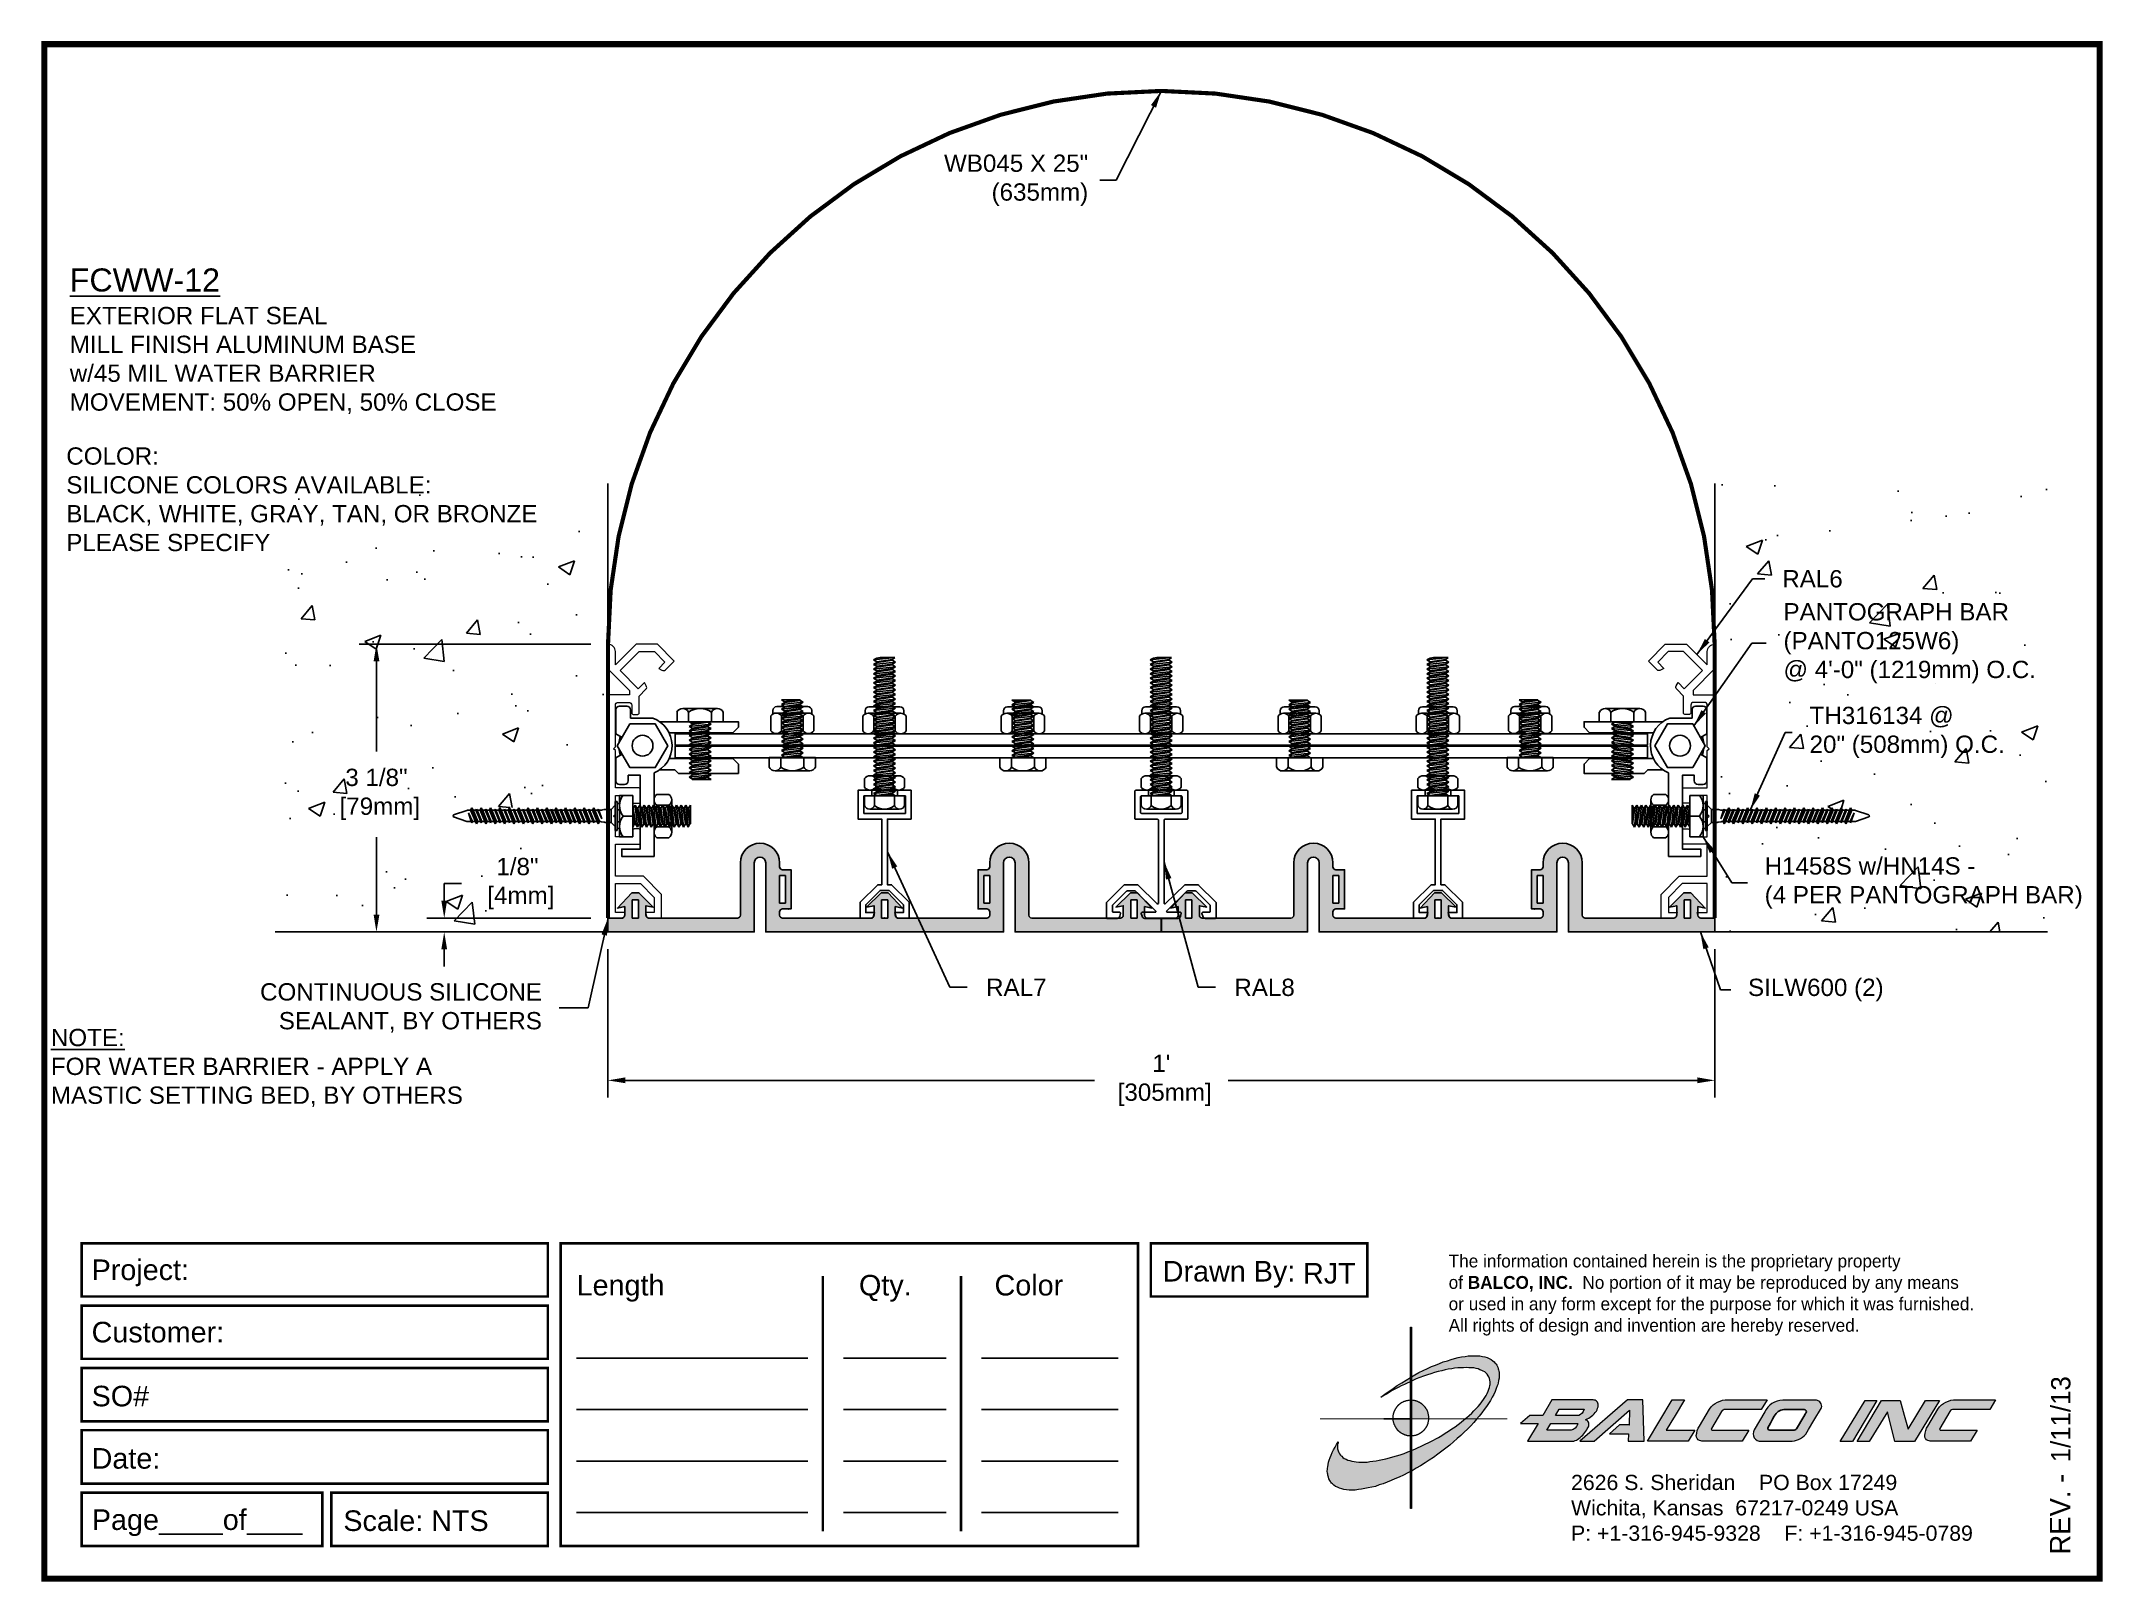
# Paper-space layout 'Layout1' of a CAD drawing. Header units: inches. Extents: x 0 to 10, y 0 to 7.5.
# The model-space entities are those that its viewports show. They can reach past a viewport. Long polylines and large blocks are cut down to what shows.
import ezdxf

# ---------------------------------------------------------------- set-up
doc = ezdxf.new("R2010")
doc.units = ezdxf.units.IN
doc.header["$MEASUREMENT"] = 0
for name, color, linetype in [('Anchors', 4, 'Continuous'), ('Border', 7, 'Continuous'), ('Conditions', 1, 'Continuous'), ('Dimensions', 3, 'Continuous'), ('Fillers', 2, 'Continuous'), ('Metals', 7, 'Continuous'), ('Text', 2, 'Continuous')]:
    doc.layers.add(name, color=color, linetype=linetype)
doc.styles.add('Arial', font='arial.ttf')
doc.styles.add('Copyright', font='ERASDEMI.TTF')
doc.dimstyles.new('Arial', dxfattribs={"dimtxt": 0.1875, "dimasz": 0.1875, "dimexe": 0.1875, "dimexo": 0.1875, "dimgap": 0.1875, "dimtad": 0, "dimtih": 1, "dimtoh": 1, "dimdec": 4, "dimzin": 0, "dimdsep": 46, "dimlunit": 4, "dimtxsty": 'Arial', "dimcen": 0.1875, "dimadec": 0, "dimazin": 0, "dimtfac": 1, "dimtdec": 4, "dimtofl": 0, "dimtmove": 0, "dimatfit": 3, "dimfxl": 0, "dimfrac": 2, "dimtolj": 1, "dimtzin": 0, "dimarcsym": 0})

psp = doc.layouts.get("Layout1")

# ---------------------------------------------------------------- texts
at = {"insert": (6.843, 1.591), "char_height": 0.0625, "width": 50.295, "attachment_point": 1, "style": 'Copyright'}
psp.add_mtext('The information contained herein is the proprietary property\\Pof {\\fEras Bold ITC|b0|i0|c0|p34;BALCO, INC.}  No portion of it may be reproduced by any means\\Por used in any form except for the purpose for which it was furnished.\\PAll rights of design and invention are hereby reserved.', dxfattribs=at)
at = {"layer": 'Border', "insert": (7.438, 0.52), "char_height": 0.074, "width": 2.3438, "attachment_point": 1, "style": 'Arial'}
psp.add_mtext('2626 S. Sheridan    PO Box 17249\\PWichita, Kansas  67217-0249 USA \\PP: +1-316-945-9328    F: +1-316-945-0789', dxfattribs=at)

msp = doc.modelspace()

# ---------------------------------------------------------------- texts
at = {"layer": 'Text', "char_height": 0.1875, "style": 'Arial'}
for s, insert, attachment_point in [('WB045 X 25"\\P(635mm)', (18.54125, -1.6863), 6), ('\\A1;RAL6', (26.06678, -6.00911), 4), ('PANTOGRAPH BAR\\P(PANTO125W6)\\P@ 4\'-0" (1219mm) O.C.', (26.08009, -6.70684), 4), ('\\A1;TH316134 @\\P20" (508mm) O.C.', (26.3631, -7.67406), 4), ('H1458S w/HN14S -\\P(4 PER PANTOGRAPH BAR)', (25.8755, -9.30629), 4), ('CONTINUOUS SILICONE\\PSEALANT, BY OTHERS', (12.61806, -10.66102), 6), ('RAL7', (17.43391, -10.4375), 4), ('RAL8', (20.12597, -10.43948), 4), ('SILW600 (2)', (25.69551, -10.46666), 4)]:
    msp.add_mtext(s, dxfattribs=dict(at, insert=insert, attachment_point=attachment_point))
at = {"layer": 'Text', "attachment_point": 1, "style": 'Arial'}
for s, insert, char_height, width in [('{\\H1.25x;\\LFCWW-12\\P\\H0.75x;\\lEXTERIOR FLAT SEAL\\PMILL FINISH ALUMINUM BASE\\Pw/45 MIL WATER BARRIER\\PMOVEMENT: 50% OPEN, 50% CLOSE}', (7.49856, -2.64317), 0.2, 5.4520254), ('COLOR:{\\L                              \\~\\P}SILICONE COLORS AVAILABLE:\\PBLACK, WHITE, GRAY, TAN, OR BRONZE\\PPLEASE SPECIFY', (7.4612, -4.58326), 0.1875, 5.0791442), ('{\\LNOTE:}\\PFOR WATER BARRIER - APPLY A MASTIC SETTING BED, BY OTHERS', (7.29388, -10.88858), 0.1875, 5.0441269)]:
    msp.add_mtext(s, dxfattribs=dict(at, insert=insert, char_height=char_height, width=width))

# ---------------------------------------------------------------- blocks, each defined once
blk = doc.blocks.new('ACADlogo')
h = blk.add_hatch(color=256)
h.paths.add_polyline_path([(-3.346, 1.223), (-3.351, 1.223), (-3.351, 0.979), (-3.346, 0.982)])
h.paths.add_polyline_path([(-3.346, 0.961), (-3.351, 0.959), (-3.351, 0.868), (-3.346, 0.868)])
h.paths.add_polyline_path([(-3.346, 0.777), (-3.351, 0.777), (-3.351, 0.699), (-3.351, 0.695), (-3.35, 0.695), (-3.346, 0.695)])
h.paths.add_polyline_path([(-3.346, 0.864), (-3.346, 0.868), (-3.35, 0.868), (-3.351, 0.868), (-3.351, 0.777), (-3.346, 0.777), (-3.346, 0.778), (-3.348, 0.778)])
h.paths.add_polyline_path([(-3.346, 0.524), (-3.351, 0.521), (-3.351, 0.342), (-3.346, 0.342)])
h.paths.add_polyline_path([(-3.346, 0.695), (-3.351, 0.695), (-3.351, 0.621), (-3.346, 0.623)])
h.paths.add_polyline_path([(-3.346, 0.623), (-3.351, 0.621), (-3.351, 0.521), (-3.346, 0.524)])
h.paths.add_polyline_path([(-3.346, 0.982), (-3.351, 0.979), (-3.351, 0.959), (-3.346, 0.961)])
h = blk.add_hatch(color=175)
h.paths.add_polyline_path([(-3.503, 0.576), (-3.518, 0.573), (-3.534, 0.571), (-3.548, 0.569), (-3.562, 0.567), (-3.576, 0.567), (-3.589, 0.566), (-3.602, 0.567), (-3.614, 0.568), (-3.625, 0.569), (-3.636, 0.572), (-3.646, 0.574), (-3.656, 0.577), (-3.664, 0.581), (-3.673, 0.585), (-3.682, 0.592), (-3.688, 0.598), (-3.694, 0.603), (-3.699, 0.614), (-3.703, 0.622), (-3.705, 0.631), (-3.706, 0.64), (-3.705, 0.648), (-3.705, 0.653), (-3.703, 0.659), (-3.702, 0.665), (-3.71, 0.652), (-3.717, 0.639), (-3.725, 0.626), (-3.731, 0.613), (-3.737, 0.601), (-3.741, 0.589), (-3.746, 0.577), (-3.749, 0.566), (-3.751, 0.555), (-3.753, 0.544), (-3.754, 0.538), (-3.754, 0.533), (-3.755, 0.523), (-3.754, 0.513), (-3.753, 0.508), (-3.75, 0.494), (-3.748, 0.486), (-3.743, 0.477), (-3.74, 0.473), (-3.738, 0.469), (-3.73, 0.461), (-3.723, 0.455), (-3.715, 0.449), (-3.706, 0.445), (-3.695, 0.44), (-3.685, 0.437), (-3.674, 0.434), (-3.661, 0.432), (-3.648, 0.431), (-3.634, 0.431), (-3.62, 0.431), (-3.604, 0.433), (-3.588, 0.435), (-3.572, 0.438), (-3.556, 0.441), (-3.538, 0.445), (-3.52, 0.449), (-3.503, 0.456), (-3.483, 0.461), (-3.464, 0.469), (-3.445, 0.477), (-3.426, 0.485), (-3.406, 0.494), (-3.385, 0.503), (-3.364, 0.514), (-3.351, 0.521), (-3.351, 0.621), (-3.364, 0.616), (-3.382, 0.609), (-3.4, 0.603), (-3.418, 0.598), (-3.436, 0.592), (-3.453, 0.587), (-3.47, 0.583), (-3.486, 0.579)])
h.paths.add_polyline_path([(-3.215, 0.687), (-3.251, 0.667), (-3.289, 0.649), (-3.327, 0.631), (-3.346, 0.623), (-3.346, 0.524), (-3.343, 0.525), (-3.323, 0.537), (-3.302, 0.549), (-3.28, 0.563), (-3.259, 0.577), (-3.238, 0.59), (-3.218, 0.605), (-3.198, 0.62), (-3.179, 0.635), (-3.16, 0.65), (-3.141, 0.665), (-3.123, 0.681), (-3.106, 0.696), (-3.089, 0.712), (-3.074, 0.727), (-3.058, 0.743), (-3.043, 0.759), (-3.028, 0.777), (-3.085, 0.777), (-3.091, 0.772), (-3.105, 0.761), (-3.118, 0.75), (-3.134, 0.739), (-3.149, 0.729), (-3.165, 0.718), (-3.182, 0.707), (-3.198, 0.697)])
h.paths.add_polyline_path([(-2.921, 1.009), (-2.922, 1.015), (-2.924, 1.02), (-2.926, 1.029), (-2.931, 1.038), (-2.934, 1.043), (-2.936, 1.047), (-2.94, 1.05), (-2.943, 1.054), (-2.951, 1.06), (-2.959, 1.066), (-2.968, 1.071), (-2.978, 1.075), (-2.989, 1.079), (-3, 1.081), (-3.013, 1.083), (-3.026, 1.084), (-3.04, 1.084), (-3.054, 1.084), (-3.07, 1.083), (-3.085, 1.081), (-3.102, 1.079), (-3.118, 1.075), (-3.136, 1.07), (-3.153, 1.066), (-3.171, 1.06), (-3.191, 1.054), (-3.21, 1.047), (-3.229, 1.039), (-3.248, 1.031), (-3.268, 1.022), (-3.289, 1.012), (-3.31, 1.002), (-3.33, 0.991), (-3.346, 0.982), (-3.346, 0.961), (-3.323, 0.971), (-3.305, 0.978), (-3.287, 0.984), (-3.268, 0.991), (-3.251, 0.996), (-3.234, 1.002), (-3.216, 1.007), (-3.199, 1.011), (-3.182, 1.015), (-3.167, 1.018), (-3.15, 1.021), (-3.136, 1.023), (-3.121, 1.025), (-3.107, 1.026), (-3.093, 1.026), (-3.079, 1.027), (-3.067, 1.026), (-3.054, 1.026), (-3.043, 1.025), (-3.032, 1.022), (-3.022, 1.02), (-3.013, 1.016), (-3, 1.011), (-2.989, 1.005), (-2.983, 0.999), (-2.975, 0.991), (-2.969, 0.981), (-2.965, 0.968), (-2.964, 0.957), (-2.964, 0.949), (-2.964, 0.944), (-2.967, 0.93), (-2.969, 0.921), (-2.973, 0.911), (-2.978, 0.901), (-2.983, 0.891), (-2.989, 0.881), (-2.996, 0.871), (-3.004, 0.86), (-3.012, 0.849), (-3.021, 0.838), (-3.032, 0.827), (-3.042, 0.816), (-3.053, 0.805), (-3.065, 0.794), (-3.077, 0.783), (-3.085, 0.777), (-3.028, 0.777), (-3.016, 0.791), (-3.004, 0.806), (-2.992, 0.822), (-2.981, 0.837), (-2.971, 0.852), (-2.962, 0.866), (-2.954, 0.882), (-2.946, 0.896), (-2.939, 0.91), (-2.934, 0.924), (-2.929, 0.938), (-2.926, 0.944), (-2.925, 0.951), (-2.922, 0.963), (-2.92, 0.975), (-2.92, 0.982), (-2.919, 0.987), (-2.92, 0.999), (-2.92, 1.005)])
h.paths.add_polyline_path([(-3.372, 0.966), (-3.393, 0.953), (-3.415, 0.94), (-3.435, 0.925), (-3.455, 0.911), (-3.475, 0.897), (-3.494, 0.882), (-3.468, 0.898), (-3.439, 0.915), (-3.41, 0.93), (-3.396, 0.938), (-3.38, 0.945), (-3.351, 0.959), (-3.351, 0.979)])
h = blk.add_hatch(color=256)
h.paths.add_polyline_path([(-3.268, 0.814), (-3.27, 0.819), (-3.273, 0.824), (-3.276, 0.828), (-3.279, 0.833), (-3.282, 0.837), (-3.286, 0.841), (-3.29, 0.845), (-3.294, 0.849), (-3.298, 0.852), (-3.303, 0.855), (-3.308, 0.858), (-3.313, 0.86), (-3.318, 0.863), (-3.323, 0.864), (-3.328, 0.866), (-3.334, 0.867), (-3.339, 0.868), (-3.345, 0.868), (-3.346, 0.868), (-3.346, 0.777), (-3.335, 0.777), (-3.262, 0.777), (-3.262, 0.781), (-3.262, 0.787), (-3.263, 0.792), (-3.264, 0.798), (-3.265, 0.803), (-3.266, 0.808)])
h.paths.add_polyline_path([(-3.351, 0.777), (-3.436, 0.777), (-3.435, 0.773), (-3.435, 0.768), (-3.434, 0.762), (-3.432, 0.757), (-3.431, 0.752), (-3.428, 0.747), (-3.426, 0.742), (-3.423, 0.737), (-3.42, 0.732), (-3.417, 0.728), (-3.414, 0.723), (-3.41, 0.719), (-3.406, 0.716), (-3.401, 0.712), (-3.397, 0.709), (-3.392, 0.706), (-3.387, 0.704), (-3.382, 0.701), (-3.377, 0.699), (-3.372, 0.698), (-3.367, 0.696), (-3.361, 0.695), (-3.356, 0.695), (-3.351, 0.695)])
h.paths.add_polyline_path([(-3.346, 0.868), (-3.35, 0.868), (-3.351, 0.868), (-3.351, 0.777), (-3.346, 0.777)])
h = blk.add_hatch(color=256)
h.paths.add_polyline_path([(-2.438, 0.844, 0.412988), (-2.461, 0.869), (-2.663, 0.869), (-2.707, 0.794), (-2.771, 0.794), (-2.815, 0.755), (-2.73, 0.755), (-2.781, 0.668), (-2.563, 0.668, 0.107996), (-2.538, 0.677, 0.108939), (-2.494, 0.724, 0.080345), (-2.483, 0.745, 0.419497), (-2.499, 0.773, 0.149928), (-2.447, 0.815, 0.134283)])
h.paths.add_polyline_path([(-2.507, 0.821, -0.209012), (-2.532, 0.794), (-2.538, 0.794), (-2.646, 0.794), (-2.627, 0.825), (-2.51, 0.825, -0.56619)], flags=16)
h.paths.add_polyline_path([(-2.538, 0.75, -0.241309), (-2.569, 0.722), (-2.688, 0.722), (-2.669, 0.755), (-2.541, 0.755, -0.56619)], flags=16)
for points in [[(-2.285, 0.819), (-2.287, 0.748), (-2.335, 0.748), (-2.383, 0.705), (-2.29, 0.705), (-2.292, 0.668), (-2.215, 0.668), (-2.221, 0.869), (-2.295, 0.869), (-2.527, 0.668), (-2.458, 0.668)], [(-2.018, 0.869), (-2.079, 0.869), (-2.198, 0.668), (-2, 0.668), (-1.968, 0.722), (-2.107, 0.722), (-2.085, 0.759), (-2.064, 0.794)], [(-1.617, 0.869), (-1.807, 0.869, 0.270182), (-1.896, 0.825), (-1.946, 0.742, 0.109019), (-1.961, 0.695, 0.340665), (-1.945, 0.672, 0.129907), (-1.923, 0.668), (-1.738, 0.668), (-1.706, 0.722), (-1.878, 0.722), (-1.882, 0.722, -0.601242), (-1.887, 0.731), (-1.838, 0.813, -0.253048), (-1.821, 0.823), (-1.645, 0.823)], [(-1.083, 0.867), (-1.14, 0.867), (-1.261, 0.667), (-1.26, 0.667), (-1.202, 0.667)], [(-0.96, 0.83), (-0.969, 0.867), (-1.061, 0.867), (-1.179, 0.667), (-1.12, 0.667), (-1.031, 0.812), (-0.995, 0.667), (-0.9, 0.667), (-0.778, 0.867), (-0.846, 0.867), (-0.931, 0.727), (-0.951, 0.795)], [(-0.507, 0.869), (-0.697, 0.869, 0.270182), (-0.786, 0.825), (-0.836, 0.742, 0.109019), (-0.85, 0.695, 0.340665), (-0.835, 0.672, 0.129907), (-0.812, 0.668), (-0.628, 0.668), (-0.595, 0.722), (-0.768, 0.722), (-0.772, 0.722, -0.601242), (-0.777, 0.731), (-0.728, 0.813, -0.253048), (-0.71, 0.823), (-0.534, 0.823)], [(-3.346, 0.623), (-3.351, 0.621), (-3.351, 0.521), (-3.346, 0.524)]]:
    blk.add_hatch(color=256).paths.add_polyline_path(points)
h = blk.add_hatch(color=256)
h.paths.add_polyline_path([(-1.377, 0.868), (-1.383, 0.868), (-1.383, 0.868), (-1.44, 0.868), (-1.492, 0.868), (-1.541, 0.868, 0.297712), (-1.628, 0.811), (-1.68, 0.723, 0.585116), (-1.646, 0.668), (-1.506, 0.668, 0.210586), (-1.429, 0.703), (-1.415, 0.726), (-1.389, 0.769), (-1.352, 0.831, 0.4352)])
h.paths.add_polyline_path([(-1.437, 0.823, -0.603783), (-1.428, 0.805), (-1.431, 0.801), (-1.434, 0.796), (-1.438, 0.789), (-1.474, 0.728, -0.229001), (-1.489, 0.722), (-1.494, 0.722), (-1.501, 0.722), (-1.597, 0.722), (-1.604, 0.722, -0.492401), (-1.613, 0.734), (-1.601, 0.757), (-1.591, 0.775), (-1.582, 0.791, -0.238368), (-1.535, 0.823)], flags=16)
for q in [(-3.48, 0.777), (-3.351, 0.642)]:
    blk.add_line((-3.351, 0.777), q)
at = {"color": 7, "lineweight": 0}
for points in [[(-3.351, 1.223), (-3.346, 1.223), (-3.346, 0.342), (-3.351, 0.342), (-3.351, 1.223)], [(-2.292, 0.668), (-2.215, 0.668), (-2.221, 0.869), (-2.295, 0.869), (-2.527, 0.668), (-2.458, 0.668), (-2.285, 0.819), (-2.287, 0.748), (-2.286, 0.748), (-2.335, 0.748), (-2.383, 0.705), (-2.29, 0.705), (-2.292, 0.668), (-2.292, 0.668)], [(-2.198, 0.668), (-2.079, 0.869), (-2.018, 0.869), (-2.064, 0.794), (-2.085, 0.759), (-2.107, 0.722), (-1.968, 0.722), (-2, 0.668), (-2.198, 0.668), (-2.198, 0.668)], [(-1.383, 0.868), (-1.383, 0.868)], [(-1.261, 0.667), (-1.14, 0.867), (-1.083, 0.867), (-1.202, 0.667), (-1.26, 0.667), (-1.261, 0.667), (-1.261, 0.667)], [(-0.9, 0.667), (-0.995, 0.667), (-1.031, 0.812), (-1.12, 0.667), (-1.179, 0.667), (-1.061, 0.867), (-0.969, 0.867), (-0.96, 0.83), (-0.951, 0.795), (-0.931, 0.727), (-0.846, 0.867), (-0.778, 0.867), (-0.9, 0.667), (-0.9, 0.667)]]:
    blk.add_lwpolyline(points, dxfattribs=at)
at = {"color": 175, "lineweight": 0}
blk.add_lwpolyline([(-2.926, 1.029), (-2.924, 1.02), (-2.922, 1.015), (-2.921, 1.009), (-2.92, 1.005), (-2.92, 0.999), (-2.919, 0.987), (-2.92, 0.982), (-2.92, 0.975), (-2.922, 0.963), (-2.925, 0.951), (-2.926, 0.944), (-2.929, 0.938), (-2.934, 0.924), (-2.939, 0.91), (-2.946, 0.896), (-2.954, 0.882), (-2.962, 0.866), (-2.971, 0.852), (-2.981, 0.837), (-2.992, 0.822), (-3.004, 0.806), (-3.016, 0.791), (-3.03, 0.775), (-3.043, 0.759), (-3.058, 0.743), (-3.074, 0.727), (-3.089, 0.712), (-3.106, 0.696), (-3.123, 0.681), (-3.141, 0.665), (-3.16, 0.65), (-3.179, 0.635), (-3.198, 0.62), (-3.218, 0.605), (-3.238, 0.59), (-3.259, 0.577), (-3.28, 0.563), (-3.302, 0.549), (-3.323, 0.537), (-3.343, 0.525), (-3.364, 0.514), (-3.385, 0.503), (-3.406, 0.494), (-3.426, 0.485), (-3.445, 0.477), (-3.464, 0.469), (-3.483, 0.461), (-3.503, 0.456), (-3.52, 0.449), (-3.538, 0.445), (-3.556, 0.441), (-3.572, 0.438), (-3.588, 0.435), (-3.604, 0.433), (-3.62, 0.431), (-3.634, 0.431), (-3.648, 0.431), (-3.661, 0.432), (-3.674, 0.434), (-3.685, 0.437), (-3.695, 0.44), (-3.706, 0.445), (-3.715, 0.449), (-3.723, 0.455), (-3.73, 0.461), (-3.734, 0.465), (-3.738, 0.469), (-3.74, 0.473), (-3.743, 0.477), (-3.748, 0.486), (-3.75, 0.494), (-3.752, 0.503), (-3.753, 0.508), (-3.754, 0.513), (-3.755, 0.523), (-3.754, 0.533), (-3.754, 0.538), (-3.753, 0.544), (-3.751, 0.555), (-3.749, 0.566), (-3.746, 0.577), (-3.741, 0.589), (-3.737, 0.601), (-3.731, 0.613), (-3.725, 0.626), (-3.717, 0.639), (-3.71, 0.652), (-3.702, 0.665), (-3.703, 0.659), (-3.705, 0.653), (-3.705, 0.648), (-3.706, 0.642), (-3.706, 0.637), (-3.705, 0.631), (-3.704, 0.626), (-3.703, 0.621), (-3.699, 0.614), (-3.695, 0.607), (-3.691, 0.6), (-3.688, 0.598), (-3.685, 0.595), (-3.679, 0.589), (-3.673, 0.585), (-3.664, 0.581), (-3.656, 0.577), (-3.646, 0.574), (-3.636, 0.572), (-3.625, 0.569), (-3.614, 0.568), (-3.602, 0.567), (-3.589, 0.566), (-3.576, 0.567), (-3.562, 0.567), (-3.548, 0.569), (-3.534, 0.571), (-3.518, 0.573), (-3.503, 0.576), (-3.486, 0.579), (-3.47, 0.583), (-3.453, 0.587), (-3.436, 0.592), (-3.418, 0.598), (-3.4, 0.603), (-3.382, 0.609), (-3.364, 0.616), (-3.345, 0.623), (-3.327, 0.631), (-3.289, 0.649), (-3.251, 0.667), (-3.215, 0.687), (-3.198, 0.697), (-3.182, 0.707), (-3.165, 0.718), (-3.149, 0.729), (-3.134, 0.739), (-3.118, 0.75), (-3.105, 0.761), (-3.091, 0.772), (-3.077, 0.783), (-3.065, 0.794), (-3.053, 0.805), (-3.042, 0.816), (-3.032, 0.827), (-3.021, 0.838), (-3.012, 0.849), (-3.004, 0.86), (-2.996, 0.871), (-2.989, 0.881), (-2.983, 0.891), (-2.978, 0.901), (-2.973, 0.911), (-2.969, 0.921), (-2.967, 0.93), (-2.965, 0.94), (-2.964, 0.944), (-2.964, 0.949), (-2.964, 0.957), (-2.965, 0.965), (-2.967, 0.973), (-2.969, 0.981), (-2.973, 0.987), (-2.978, 0.994), (-2.98, 0.996), (-2.983, 0.999), (-2.989, 1.005), (-2.997, 1.009), (-3.004, 1.013), (-3.013, 1.016), (-3.022, 1.02), (-3.032, 1.022), (-3.043, 1.025), (-3.054, 1.026), (-3.067, 1.026), (-3.079, 1.027), (-3.093, 1.026), (-3.107, 1.026), (-3.121, 1.025), (-3.136, 1.023), (-3.15, 1.021), (-3.167, 1.018), (-3.182, 1.015), (-3.199, 1.011), (-3.216, 1.007), (-3.234, 1.002), (-3.251, 0.996), (-3.268, 0.991), (-3.287, 0.984), (-3.305, 0.978), (-3.323, 0.971), (-3.342, 0.962), (-3.38, 0.945), (-3.396, 0.938), (-3.41, 0.93), (-3.439, 0.915), (-3.468, 0.898), (-3.494, 0.882), (-3.475, 0.897), (-3.455, 0.911), (-3.435, 0.925), (-3.415, 0.94), (-3.393, 0.953), (-3.372, 0.966), (-3.351, 0.979), (-3.33, 0.991), (-3.31, 1.002), (-3.289, 1.012), (-3.268, 1.022), (-3.248, 1.031), (-3.229, 1.039), (-3.21, 1.047), (-3.191, 1.054), (-3.171, 1.06), (-3.153, 1.066), (-3.136, 1.07), (-3.118, 1.075), (-3.102, 1.079), (-3.085, 1.081), (-3.07, 1.083), (-3.054, 1.084), (-3.04, 1.084), (-3.026, 1.084), (-3.013, 1.083), (-3, 1.081), (-2.989, 1.079), (-2.978, 1.075), (-2.968, 1.071), (-2.959, 1.066), (-2.951, 1.06), (-2.943, 1.054), (-2.94, 1.05), (-2.936, 1.047), (-2.934, 1.043), (-2.931, 1.038), (-2.926, 1.029), (-2.926, 1.029)], dxfattribs=at)
at = {"color": 7, "lineweight": 0, "const_width": 0.0064}
blk.add_lwpolyline([(-3.262, 0.781), (-3.262, 0.787), (-3.263, 0.792), (-3.264, 0.798), (-3.265, 0.803), (-3.266, 0.808), (-3.268, 0.814), (-3.27, 0.819), (-3.273, 0.824), (-3.276, 0.828), (-3.279, 0.833), (-3.282, 0.837), (-3.286, 0.841), (-3.29, 0.845), (-3.294, 0.849), (-3.298, 0.852), (-3.303, 0.855), (-3.308, 0.858), (-3.313, 0.86), (-3.318, 0.863), (-3.323, 0.864), (-3.328, 0.866), (-3.334, 0.867), (-3.339, 0.868), (-3.345, 0.868), (-3.35, 0.868), (-3.356, 0.868), (-3.361, 0.867), (-3.367, 0.866), (-3.372, 0.865), (-3.377, 0.863), (-3.382, 0.862), (-3.387, 0.859), (-3.392, 0.857), (-3.397, 0.854), (-3.401, 0.851), (-3.406, 0.847), (-3.41, 0.843), (-3.414, 0.839), (-3.417, 0.835), (-3.42, 0.831), (-3.423, 0.826), (-3.426, 0.821), (-3.428, 0.816), (-3.431, 0.811), (-3.432, 0.806), (-3.434, 0.801), (-3.435, 0.795), (-3.435, 0.79), (-3.436, 0.784), (-3.436, 0.779), (-3.435, 0.773), (-3.435, 0.768), (-3.434, 0.762), (-3.432, 0.757), (-3.431, 0.752), (-3.428, 0.747), (-3.426, 0.742), (-3.423, 0.737), (-3.42, 0.732), (-3.417, 0.728), (-3.414, 0.723), (-3.41, 0.719), (-3.406, 0.716), (-3.401, 0.712), (-3.397, 0.709), (-3.392, 0.706), (-3.387, 0.704), (-3.382, 0.701), (-3.377, 0.699), (-3.372, 0.698), (-3.367, 0.696), (-3.361, 0.695), (-3.356, 0.695), (-3.35, 0.695), (-3.345, 0.695), (-3.339, 0.695), (-3.334, 0.696), (-3.328, 0.697), (-3.323, 0.698), (-3.318, 0.7), (-3.313, 0.702), (-3.308, 0.705), (-3.303, 0.708), (-3.298, 0.711), (-3.294, 0.714), (-3.29, 0.718), (-3.286, 0.721), (-3.282, 0.726), (-3.279, 0.73), (-3.276, 0.734), (-3.273, 0.739), (-3.27, 0.744), (-3.268, 0.749), (-3.266, 0.754), (-3.265, 0.76), (-3.264, 0.765), (-3.263, 0.77), (-3.262, 0.776), (-3.262, 0.781)], dxfattribs=at)
at = {"color": 7, "lineweight": 0}
for points in [[(-2.447, 0.815, 0.130368), (-2.438, 0.843, 0.448367), (-2.463, 0.869), (-2.663, 0.869), (-2.707, 0.794), (-2.771, 0.794), (-2.815, 0.755), (-2.73, 0.755), (-2.781, 0.668), (-2.563, 0.668, 0.107996), (-2.538, 0.677, 0.108939), (-2.494, 0.724, 0.077395), (-2.484, 0.744, 0.430878), (-2.499, 0.773, 0.149928)], [(-2.507, 0.821, -0.209012), (-2.532, 0.794), (-2.538, 0.794), (-2.646, 0.794), (-2.627, 0.825), (-2.512, 0.825), (-2.509, 0.825, -0.531288)], [(-1.838, 0.813), (-1.887, 0.731, 0.587385), (-1.882, 0.722), (-1.878, 0.722), (-1.706, 0.722), (-1.738, 0.668), (-1.923, 0.668, -0.129907), (-1.945, 0.672, -0.349839), (-1.961, 0.696, -0.107341), (-1.946, 0.742), (-1.896, 0.825, -0.270182), (-1.807, 0.869), (-1.617, 0.869), (-1.645, 0.823), (-1.821, 0.823, 0.252436)], [(-1.68, 0.723, 0.585116), (-1.646, 0.668), (-1.506, 0.668, 0.210586), (-1.429, 0.703), (-1.415, 0.726), (-1.389, 0.769), (-1.352, 0.831, 0.4352), (-1.377, 0.868), (-1.383, 0.868), (-1.383, 0.868), (-1.44, 0.868), (-1.492, 0.868), (-1.541, 0.868, 0.297712), (-1.628, 0.811)], [(-0.728, 0.813), (-0.777, 0.731, 0.587385), (-0.772, 0.722), (-0.768, 0.722), (-0.595, 0.722), (-0.628, 0.668), (-0.812, 0.668, -0.129907), (-0.835, 0.672, -0.349839), (-0.85, 0.696, -0.107341), (-0.836, 0.742), (-0.786, 0.825, -0.270182), (-0.697, 0.869), (-0.507, 0.869), (-0.534, 0.823), (-0.71, 0.823, 0.252436)], [(-2.569, 0.722), (-2.688, 0.722), (-2.669, 0.755), (-2.543, 0.755), (-2.54, 0.755, -0.531288), (-2.538, 0.75, -0.241309)]]:
    blk.add_lwpolyline(points, format="xyb", close=True, dxfattribs=at)
blk.add_lwpolyline([(-1.437, 0.823), (-1.535, 0.823, 0.238368), (-1.582, 0.791), (-1.591, 0.775), (-1.601, 0.757), (-1.613, 0.734, 0.490298), (-1.604, 0.722), (-1.597, 0.722), (-1.501, 0.722), (-1.494, 0.722), (-1.489, 0.722, 0.229001), (-1.474, 0.728), (-1.438, 0.789), (-1.434, 0.796), (-1.431, 0.801), (-1.428, 0.805, 0.603783)], format="xyb", close=True)
blk.add_lwpolyline([(-2.879, 0.777, 0.00455, 0.00455, 0), (-3.791, 0.777, 0.00183, 0.00183, 0), (-3.791, 0.777, 0.00183, 0.00183, 0)], format="xyseb", dxfattribs=at)
blk = doc.blocks.new('Quantity Data')
at = {"layer": 'Border', "color": 253}
for p, q in [((2.755, 1.254), (3.881, 1.254)), ((4.054, 1.254), (4.553, 1.254)), ((4.725, 1.254), (5.389, 1.254)), ((2.755, 1.004), (3.881, 1.004)), ((4.054, 1.004), (4.553, 1.004)), ((4.725, 1.004), (5.389, 1.004)), ((2.755, 0.754), (3.881, 0.754)), ((4.054, 0.754), (4.553, 0.754)), ((4.725, 0.754), (5.389, 0.754)), ((2.755, 0.504), (3.881, 0.504)), ((4.054, 0.504), (4.553, 0.504)), ((4.725, 0.504), (5.389, 0.504))]:
    blk.add_line(p, q, dxfattribs=at)
at = {"layer": 'Border', "const_width": 0.0125}
blk.add_lwpolyline([(5.485, 0.341), (2.678, 0.341), (2.678, 1.813), (5.485, 1.813)], close=True, dxfattribs=at)
for points in [[(3.953, 1.653), (3.953, 0.412)], [(4.625, 1.653), (4.625, 0.412)]]:
    blk.add_lwpolyline(points, dxfattribs=at)
at = {"layer": 'Border', "style": 'Arial'}
for s, p in [('Length', (2.756, 1.559)), ('Qty.', (4.129, 1.559)), ('Color', (4.788, 1.559))]:
    blk.add_text(s, height=0.1, dxfattribs=at).set_placement(p)
blk = doc.blocks.new('Drawn By')
at = {"layer": 'Border', "const_width": 0.0125}
blk.add_lwpolyline([(5.38, 1.813), (6.432, 1.813), (6.432, 1.554), (5.38, 1.554)], close=True, dxfattribs=at)
at = {"layer": 'Border', "style": 'Arial'}
blk.add_text('Drawn By: ', height=0.1, dxfattribs=at).set_placement((5.438, 1.627))
blk.add_attdef('XXX', (6.12, 1.617), '', height=0.1, dxfattribs=at)
blk = doc.blocks.new('Project Info')
at = {"layer": 'Border', "const_width": 0.0125}
for points in [[(0.182, 1.813), (2.448, 1.813), (2.448, 1.554), (0.182, 1.554)], [(0.182, 1.51), (2.448, 1.51), (2.448, 1.251), (0.182, 1.251)], [(0.182, 1.207), (2.448, 1.207), (2.448, 0.947), (0.182, 0.947)], [(0.182, 0.904), (2.448, 0.904), (2.448, 0.644), (0.182, 0.644)], [(0.182, 0.6), (1.352, 0.6), (1.352, 0.341), (0.182, 0.341)], [(1.396, 0.6), (2.448, 0.6), (2.448, 0.341), (1.396, 0.341)]]:
    blk.add_lwpolyline(points, close=True, dxfattribs=at)
at = {"layer": 'Border', "style": 'Arial'}
for s, p in [('Project:', (0.23, 1.634)), ('Customer:', (0.23, 1.331)), ('SO#', (0.23, 1.02)), ('Date:', (0.23, 0.717)), ('Page%%u        %%uof%%u       ', (0.231, 0.419)), ('Scale: NTS', (1.454, 0.414))]:
    blk.add_text(s, height=0.1, dxfattribs=at).set_placement(p)
blk = doc.blocks.new('REV')
at = {"style": 'Copyright'}
blk.add_text('REV. -', height=0.1, rotation=90, dxfattribs=at).set_placement((-0.142, 0.117))
at = {"style": 'Copyright', "flags": 4}
blk.add_attdef('REVISIONDATE', (-0.142, 0.566), '', height=0.0938, rotation=90, dxfattribs=at)
blk = doc.blocks.new('*D0')
at = {"layer": 'Defpoints', "color": 0}
for p in [(13.334, -9.838), (25.334, -9.838), (25.334, -11.447)]:
    blk.add_point(p, dxfattribs=at)
at = {"layer": 'Dimensions', "color": 0, "lineweight": -2}
for p, q in [((13.334, -10.025), (13.334, -11.634)), ((25.334, -10.025), (25.334, -11.634)), ((13.522, -11.447), (18.609, -11.447)), ((25.147, -11.447), (20.059, -11.447))]:
    blk.add_line(p, q, dxfattribs=at)
at = {"layer": 'Dimensions', "color": 0}
for points in [[(13.522, -11.415), (13.522, -11.478), (13.334, -11.447)], [(25.147, -11.415), (25.147, -11.478), (25.334, -11.447)]]:
    blk.add_solid(points, dxfattribs=at)
at = {"layer": 'Dimensions', "color": 0, "insert": (19.334, -11.447), "char_height": 0.1875, "attachment_point": 5, "style": 'Arial'}
blk.add_mtext("\\A1;1'\\P [305mm]", dxfattribs=at)
blk = doc.blocks.new('ral7')
blk.add_lwpolyline([(1.881, -0.628), (1.881, -0.801), (1.765, -0.801, -0.339454), (1.735, -0.778), (1.724, -0.739), (1.819, -0.739), (1.819, -0.654), (1.664, -0.499), (1.566, -0.499), (1.411, -0.654), (1.411, -0.739), (1.506, -0.739), (1.496, -0.778, -0.339454), (1.466, -0.801), (1.349, -0.801), (1.349, -0.628), (1.541, -0.437), (1.584, -0.437), (1.584, 0.274), (1.328, 0.274), (1.328, 0.588), (1.475, 0.588), (1.475, 0.526), (1.39, 0.526), (1.39, 0.336), (1.84, 0.336), (1.84, 0.526), (1.755, 0.526), (1.755, 0.588), (1.902, 0.588), (1.902, 0.274), (1.646, 0.274), (1.646, -0.437), (1.69, -0.437)], format="xyb", close=True)
blk = doc.blocks.new('*D3')
at = {"layer": 'Defpoints', "color": 0}
for p in [(11.559, -9.688), (13.334, -9.688), (13.334, -9.838)]:
    blk.add_point(p, dxfattribs=at)
at = {"layer": 'Dimensions', "color": 0, "lineweight": -2}
for p, q in [((11.559, -9.5), (11.559, -9.313)), ((11.559, -9.313), (11.747, -9.313)), ((13.147, -9.688), (11.372, -9.688)), ((13.147, -9.838), (11.372, -9.838)), ((11.559, -10.025), (11.559, -10.213))]:
    blk.add_line(p, q, dxfattribs=at)
at = {"layer": 'Dimensions', "color": 0}
for points in [[(11.528, -9.5), (11.59, -9.5), (11.559, -9.688)], [(11.528, -10.025), (11.59, -10.025), (11.559, -9.838)]]:
    blk.add_solid(points, dxfattribs=at)
at = {"layer": 'Dimensions', "color": 0, "insert": (12.353, -9.313), "char_height": 0.1875, "attachment_point": 5, "style": 'Arial'}
blk.add_mtext('\\A1;1/8"\\P [4mm]', dxfattribs=at)
blk = doc.blocks.new('*D4')
at = {"layer": 'Defpoints', "color": 0}
for p in [(10.824, -6.718), (13.334, -6.718), (13.334, -9.838)]:
    blk.add_point(p, dxfattribs=at)
at = {"layer": 'Dimensions', "color": 0, "lineweight": -2}
for p, q in [((13.147, -6.718), (10.637, -6.718)), ((10.824, -6.905), (10.824, -7.88)), ((10.824, -9.65), (10.824, -8.811)), ((13.147, -9.838), (10.637, -9.838))]:
    blk.add_line(p, q, dxfattribs=at)
at = {"layer": 'Dimensions', "color": 0}
for points in [[(10.793, -6.905), (10.856, -6.905), (10.824, -6.718)], [(10.793, -9.65), (10.856, -9.65), (10.824, -9.838)]]:
    blk.add_solid(points, dxfattribs=at)
at = {"layer": 'Dimensions', "color": 0, "insert": (10.824, -8.346), "char_height": 0.1875, "attachment_point": 5, "style": 'Arial'}
blk.add_mtext('\\A1;3 1/8"\\P [79mm]', dxfattribs=at)
blk = doc.blocks.new('SILW600')
h = blk.add_hatch(color=256)
h.paths.add_polyline_path([(6.432, 4.963), (6.432, 5.057), (6.512, 5.042), (6.355, 5.207), (6.28, 5.207), (6.122, 5.052), (6.202, 5.067), (6.202, 4.963, -0.414214), (6.171, 4.932), (5.209, 4.932, -0.414214), (5.178, 4.963), (5.178, 5.001, -0.414214), (5.209, 5.032), (5.303, 5.032), (5.303, 5.457), (5.209, 5.457, -0.414214), (5.178, 5.488), (5.178, 5.532, 1), (4.753, 5.532), (4.753, 4.963, -0.414214), (4.722, 4.932), (3.76, 4.932, -0.414214), (3.729, 4.963), (3.729, 5.067), (3.809, 5.052), (3.652, 5.207), (3.577, 5.207), (3.419, 5.042), (3.499, 5.057), (3.499, 4.963, -0.414214), (3.468, 4.932), (3.317, 4.932), (3.317, 4.782), (4.903, 4.782), (4.903, 5.532, -1), (5.028, 5.532), (5.028, 4.782), (7.606, 4.782), (7.606, 5.532, -1), (7.731, 5.532), (7.731, 4.782), (9.317, 4.782), (9.317, 4.932), (9.166, 4.932, -0.414214), (9.135, 4.963), (9.135, 5.057), (9.215, 5.042), (9.058, 5.207), (8.983, 5.207), (8.825, 5.052), (8.905, 5.067), (8.905, 4.963, -0.414214), (8.874, 4.932), (7.912, 4.932, -0.414214), (7.881, 4.963), (7.881, 5.532, 1), (7.456, 5.532), (7.456, 5.488, -0.414214), (7.425, 5.457), (7.331, 5.457), (7.331, 5.032), (7.425, 5.032, -0.414214), (7.456, 5.001), (7.456, 4.963, -0.414214), (7.425, 4.932), (6.463, 4.932, -0.414214)])
h.paths.add_polyline_path([(6.352, 4.932), (6.352, 5.132), (6.282, 5.132), (6.282, 4.932)], flags=17)
h.paths.add_polyline_path([(7.394, 5.095), (7.394, 5.395), (7.456, 5.395), (7.456, 5.095)], flags=16)
h.paths.add_polyline_path([(5.241, 5.095), (5.178, 5.095), (5.178, 5.395), (5.241, 5.395)], flags=16)
h.paths.add_polyline_path([(8.985, 4.932), (9.055, 4.932), (9.055, 5.132), (8.985, 5.132)], flags=17)
h.paths.add_polyline_path([(3.649, 4.932), (3.649, 5.132), (3.579, 5.132), (3.579, 4.932)], flags=17)
for p, q in [((5.178, 5.095), (5.178, 5.395)), ((5.241, 5.395), (5.178, 5.395)), ((5.241, 5.095), (5.241, 5.395)), ((7.394, 5.095), (7.394, 5.395)), ((7.394, 5.395), (7.456, 5.395)), ((7.456, 5.095), (7.456, 5.395)), ((3.579, 4.932), (3.579, 5.132)), ((3.579, 5.132), (3.649, 5.132)), ((3.579, 4.932), (3.649, 4.932)), ((3.649, 4.932), (3.649, 5.132)), ((5.241, 5.095), (5.178, 5.095)), ((6.282, 4.932), (6.282, 5.132)), ((6.352, 5.132), (6.282, 5.132)), ((6.352, 4.932), (6.282, 4.932)), ((6.352, 4.932), (6.352, 5.132)), ((7.394, 5.095), (7.456, 5.095)), ((8.985, 4.932), (8.985, 5.132)), ((9.055, 5.132), (8.985, 5.132)), ((9.055, 4.932), (8.985, 4.932)), ((9.055, 4.932), (9.055, 5.132))]:
    blk.add_line(p, q)
blk.add_lwpolyline([(3.729, 4.963, 0.414214), (3.76, 4.932), (4.722, 4.932, 0.414214), (4.753, 4.963), (4.753, 5.532, -1), (5.178, 5.532), (5.178, 5.488, 0.414214), (5.209, 5.457), (5.303, 5.457), (5.303, 5.032), (5.209, 5.032, 0.414214), (5.178, 5.001), (5.178, 4.963, 0.414214), (5.209, 4.932), (6.171, 4.932, 0.414214), (6.202, 4.963), (6.202, 5.067), (6.122, 5.052), (6.28, 5.207), (6.355, 5.207), (6.512, 5.042), (6.432, 5.057), (6.432, 4.963, 0.414214), (6.463, 4.932), (7.425, 4.932, 0.414214), (7.456, 4.963), (7.456, 5.001, 0.414214), (7.425, 5.032), (7.331, 5.032), (7.331, 5.457), (7.425, 5.457, 0.414214), (7.456, 5.488), (7.456, 5.532, -1), (7.881, 5.532), (7.881, 4.963, 0.414214), (7.912, 4.932), (8.874, 4.932, 0.414214), (8.905, 4.963), (8.905, 5.067), (8.825, 5.052), (8.983, 5.207), (9.058, 5.207), (9.215, 5.042), (9.135, 5.057), (9.135, 4.963, 0.414214), (9.166, 4.932), (9.317, 4.932), (9.317, 4.782), (7.731, 4.782), (7.731, 5.532, 1), (7.606, 5.532), (7.606, 4.782), (5.028, 4.782), (5.028, 5.532, 1), (4.903, 5.532), (4.903, 4.782), (3.317, 4.782), (3.317, 4.932), (3.468, 4.932, 0.414214), (3.499, 4.963), (3.499, 5.057), (3.419, 5.042), (3.577, 5.207), (3.652, 5.207), (3.809, 5.052), (3.729, 5.067)], format="xyb", close=True)
for p in [(5.273, 5.032), (6.317, 4.932), (6.317, 4.932)]:
    blk.add_point(p)
blk = doc.blocks.new('H14112')
for p, q in [((-0.217, 0.104), (-0.217, 0)), ((-0.155, 0.144), (0.155, 0.144)), ((-0.119, 0), (-0.085, -0.02)), ((-0.109, 0), (-0.109, 0.104)), ((-0.085, -0.02), (0.048, 0)), ((0.109, 0), (0.109, 0.104)), ((0.217, 0.104), (0.217, 0)), ((-0.217, 0), (0.217, 0)), ((-0.119, -0.05), (0.119, -0.025)), ((-0.119, -0.05), (-0.085, -0.03)), ((-0.119, -0.05), (-0.085, -0.07)), ((-0.119, -0.1), (0.119, -0.075)), ((-0.119, -0.1), (-0.085, -0.08)), ((-0.119, -0.1), (-0.085, -0.12)), ((-0.119, -0.15), (0.119, -0.125)), ((-0.119, -0.15), (-0.085, -0.13)), ((-0.119, -0.15), (-0.085, -0.17)), ((-0.119, -0.2), (0.119, -0.175)), ((-0.119, -0.2), (-0.085, -0.18)), ((-0.119, -0.2), (-0.085, -0.22)), ((-0.085, -0.03), (0.085, -0.005)), ((-0.085, -0.02), (-0.085, -0.03)), ((-0.085, -0.07), (0.085, -0.045)), ((-0.085, -0.08), (0.085, -0.055)), ((-0.085, -0.07), (-0.085, -0.08)), ((-0.085, -0.12), (0.085, -0.095)), ((-0.085, -0.13), (0.085, -0.105)), ((-0.085, -0.12), (-0.085, -0.13)), ((-0.085, -0.17), (0.085, -0.145)), ((-0.085, -0.18), (0.085, -0.155)), ((-0.085, -0.17), (-0.085, -0.18)), ((-0.085, -0.22), (0.085, -0.195)), ((-0.085, -0.23), (0.085, -0.205)), ((-0.085, -0.22), (-0.085, -0.23)), ((0.094, 0), (0.085, -0.005)), ((0.119, -0.025), (0.085, -0.005)), ((0.119, -0.025), (0.085, -0.045)), ((0.085, -0.045), (0.085, -0.055)), ((0.119, -0.075), (0.085, -0.055)), ((0.119, -0.075), (0.085, -0.095)), ((0.085, -0.095), (0.085, -0.105)), ((0.119, -0.125), (0.085, -0.105)), ((0.119, -0.125), (0.085, -0.145)), ((0.085, -0.145), (0.085, -0.155)), ((0.119, -0.175), (0.085, -0.155)), ((0.119, -0.175), (0.085, -0.195)), ((0.085, -0.195), (0.085, -0.205)), ((0.119, -0.225), (0.085, -0.205)), ((-0.119, -0.25), (0.119, -0.225)), ((-0.119, -0.25), (-0.085, -0.23)), ((-0.119, -0.25), (-0.085, -0.27)), ((-0.119, -0.3), (0.119, -0.275)), ((-0.119, -0.3), (-0.085, -0.28)), ((-0.119, -0.3), (-0.085, -0.32)), ((-0.119, -0.35), (0.119, -0.325)), ((-0.119, -0.35), (-0.085, -0.33)), ((-0.119, -0.35), (-0.085, -0.37)), ((-0.119, -0.4), (0.119, -0.375)), ((-0.119, -0.4), (-0.085, -0.38)), ((-0.119, -0.4), (-0.085, -0.42)), ((-0.119, -0.45), (0.119, -0.425)), ((-0.119, -0.45), (-0.085, -0.43)), ((-0.085, -0.27), (0.085, -0.245)), ((-0.085, -0.28), (0.085, -0.255)), ((-0.085, -0.27), (-0.085, -0.28)), ((-0.085, -0.32), (0.085, -0.295)), ((-0.085, -0.33), (0.085, -0.305)), ((-0.085, -0.32), (-0.085, -0.33)), ((-0.085, -0.37), (0.085, -0.345)), ((-0.085, -0.38), (0.085, -0.355)), ((-0.085, -0.37), (-0.085, -0.38)), ((-0.085, -0.42), (0.085, -0.395)), ((-0.085, -0.43), (0.085, -0.405)), ((-0.085, -0.42), (-0.085, -0.43)), ((-0.085, -0.47), (0.085, -0.445)), ((0.119, -0.225), (0.085, -0.245)), ((0.085, -0.245), (0.085, -0.255)), ((0.119, -0.275), (0.085, -0.255)), ((0.119, -0.275), (0.085, -0.295)), ((0.085, -0.295), (0.085, -0.305)), ((0.119, -0.325), (0.085, -0.305)), ((0.119, -0.325), (0.085, -0.345)), ((0.085, -0.345), (0.085, -0.355)), ((0.119, -0.375), (0.085, -0.355)), ((0.119, -0.375), (0.085, -0.395)), ((0.085, -0.395), (0.085, -0.405)), ((0.119, -0.425), (0.085, -0.405)), ((0.119, -0.425), (0.085, -0.445)), ((0.085, -0.445), (0.085, -0.455)), ((-0.119, -0.45), (-0.085, -0.47)), ((-0.119, -0.5), (0.119, -0.475)), ((-0.119, -0.5), (-0.085, -0.48)), ((-0.119, -0.5), (-0.085, -0.52)), ((-0.119, -0.55), (0.119, -0.525)), ((-0.119, -0.55), (-0.085, -0.53)), ((-0.119, -0.55), (-0.085, -0.57)), ((-0.119, -0.6), (0.119, -0.575)), ((-0.119, -0.6), (-0.085, -0.58)), ((-0.119, -0.6), (-0.085, -0.62)), ((-0.119, -0.65), (0.119, -0.625)), ((-0.119, -0.65), (-0.085, -0.63)), ((-0.119, -0.65), (-0.085, -0.67)), ((-0.085, -0.48), (0.085, -0.455)), ((-0.085, -0.47), (-0.085, -0.48)), ((-0.085, -0.52), (0.085, -0.495)), ((-0.085, -0.53), (0.085, -0.505)), ((-0.085, -0.52), (-0.085, -0.53)), ((-0.085, -0.57), (0.085, -0.545)), ((-0.085, -0.58), (0.085, -0.555)), ((-0.085, -0.57), (-0.085, -0.58)), ((-0.085, -0.62), (0.085, -0.595)), ((-0.085, -0.63), (0.085, -0.605)), ((-0.085, -0.62), (-0.085, -0.63)), ((-0.085, -0.67), (0.085, -0.645)), ((-0.085, -0.68), (0.085, -0.655)), ((-0.085, -0.67), (-0.085, -0.68)), ((0.119, -0.475), (0.085, -0.455)), ((0.119, -0.475), (0.085, -0.495)), ((0.085, -0.495), (0.085, -0.505)), ((0.119, -0.525), (0.085, -0.505)), ((0.119, -0.525), (0.085, -0.545)), ((0.085, -0.545), (0.085, -0.555)), ((0.119, -0.575), (0.085, -0.555)), ((0.119, -0.575), (0.085, -0.595)), ((0.085, -0.595), (0.085, -0.605)), ((0.119, -0.625), (0.085, -0.605)), ((0.119, -0.625), (0.085, -0.645)), ((0.085, -0.645), (0.085, -0.655)), ((0.119, -0.675), (0.085, -0.655)), ((-0.119, -0.7), (0.119, -0.675)), ((-0.119, -0.7), (-0.085, -0.68)), ((-0.119, -0.7), (-0.085, -0.72)), ((-0.119, -0.75), (0.119, -0.725)), ((-0.119, -0.75), (-0.085, -0.73)), ((-0.119, -0.75), (-0.085, -0.77)), ((-0.119, -0.8), (0.119, -0.775)), ((-0.119, -0.8), (-0.085, -0.78)), ((-0.119, -0.8), (-0.085, -0.82)), ((-0.119, -0.85), (0.119, -0.825)), ((-0.119, -0.85), (-0.085, -0.83)), ((-0.119, -0.85), (-0.085, -0.87)), ((-0.119, -0.9), (0.119, -0.875)), ((-0.119, -0.9), (-0.085, -0.88)), ((-0.085, -0.72), (0.085, -0.695)), ((-0.085, -0.73), (0.085, -0.705)), ((-0.085, -0.72), (-0.085, -0.73)), ((-0.085, -0.77), (0.085, -0.745)), ((-0.085, -0.78), (0.085, -0.755)), ((-0.085, -0.77), (-0.085, -0.78)), ((-0.085, -0.82), (0.085, -0.795)), ((-0.085, -0.83), (0.085, -0.805)), ((-0.085, -0.82), (-0.085, -0.83)), ((-0.085, -0.87), (0.085, -0.845)), ((-0.085, -0.88), (0.085, -0.855)), ((-0.085, -0.87), (-0.085, -0.88)), ((0.119, -0.675), (0.085, -0.695)), ((0.085, -0.695), (0.085, -0.705)), ((0.119, -0.725), (0.085, -0.705)), ((0.119, -0.725), (0.085, -0.745)), ((0.085, -0.745), (0.085, -0.755)), ((0.119, -0.775), (0.085, -0.755)), ((0.119, -0.775), (0.085, -0.795)), ((0.085, -0.795), (0.085, -0.805)), ((0.119, -0.825), (0.085, -0.805)), ((0.119, -0.825), (0.085, -0.845)), ((0.085, -0.845), (0.085, -0.855)), ((0.119, -0.875), (0.085, -0.855)), ((0.119, -0.875), (0.085, -0.895)), ((-0.119, -0.9), (-0.085, -0.92)), ((-0.119, -0.95), (0.119, -0.925)), ((-0.119, -0.95), (-0.085, -0.93)), ((-0.119, -0.95), (-0.085, -0.97)), ((-0.119, -1), (0.119, -0.975)), ((-0.119, -1), (-0.085, -0.98)), ((-0.119, -1), (-0.085, -1.02)), ((-0.119, -1.05), (0.119, -1.025)), ((-0.119, -1.05), (-0.085, -1.03)), ((-0.119, -1.05), (-0.085, -1.07)), ((-0.119, -1.1), (0.119, -1.075)), ((-0.119, -1.1), (-0.085, -1.08)), ((-0.119, -1.1), (-0.085, -1.12)), ((-0.085, -0.92), (0.085, -0.895)), ((-0.085, -0.93), (0.085, -0.905)), ((-0.085, -0.92), (-0.085, -0.93)), ((-0.085, -0.97), (0.085, -0.945)), ((-0.085, -0.98), (0.085, -0.955)), ((-0.085, -0.97), (-0.085, -0.98)), ((-0.085, -1.02), (0.085, -0.995)), ((-0.085, -1.03), (0.085, -1.005)), ((-0.085, -1.02), (-0.085, -1.03)), ((-0.085, -1.07), (0.085, -1.045)), ((-0.085, -1.08), (0.085, -1.055)), ((-0.085, -1.07), (-0.085, -1.08)), ((-0.085, -1.12), (0.085, -1.095)), ((-0.085, -1.13), (0.085, -1.105)), ((0.085, -0.895), (0.085, -0.905)), ((0.119, -0.925), (0.085, -0.905)), ((0.119, -0.925), (0.085, -0.945)), ((0.085, -0.945), (0.085, -0.955)), ((0.119, -0.975), (0.085, -0.955)), ((0.119, -0.975), (0.085, -0.995)), ((0.085, -0.995), (0.085, -1.005)), ((0.119, -1.025), (0.085, -1.005)), ((0.119, -1.025), (0.085, -1.045)), ((0.085, -1.045), (0.085, -1.055)), ((0.119, -1.075), (0.085, -1.055)), ((0.119, -1.075), (0.085, -1.095)), ((0.085, -1.095), (0.085, -1.105)), ((0.119, -1.125), (0.085, -1.105)), ((-0.119, -1.15), (0.119, -1.125)), ((-0.119, -1.15), (-0.085, -1.13)), ((-0.119, -1.15), (-0.085, -1.17)), ((-0.119, -1.2), (0.119, -1.175)), ((-0.119, -1.2), (-0.085, -1.18)), ((-0.119, -1.2), (-0.085, -1.22)), ((-0.119, -1.25), (0.119, -1.225)), ((-0.119, -1.25), (-0.085, -1.23)), ((-0.119, -1.25), (-0.085, -1.27)), ((-0.119, -1.3), (0.119, -1.275)), ((-0.119, -1.3), (-0.085, -1.28)), ((-0.119, -1.3), (-0.085, -1.32)), ((-0.119, -1.35), (0.119, -1.325)), ((-0.119, -1.35), (-0.085, -1.33)), ((-0.085, -1.12), (-0.085, -1.13)), ((-0.085, -1.17), (0.085, -1.145)), ((-0.085, -1.18), (0.085, -1.155)), ((-0.085, -1.17), (-0.085, -1.18)), ((-0.085, -1.22), (0.085, -1.195)), ((-0.085, -1.23), (0.085, -1.205)), ((-0.085, -1.22), (-0.085, -1.23)), ((-0.085, -1.27), (0.085, -1.245)), ((-0.085, -1.28), (0.085, -1.255)), ((-0.085, -1.27), (-0.085, -1.28)), ((-0.085, -1.32), (0.085, -1.295)), ((-0.085, -1.33), (0.085, -1.305)), ((-0.085, -1.32), (-0.085, -1.33)), ((0.119, -1.125), (0.085, -1.145)), ((0.085, -1.145), (0.085, -1.155)), ((0.119, -1.175), (0.085, -1.155)), ((0.119, -1.175), (0.085, -1.195)), ((0.085, -1.195), (0.085, -1.205)), ((0.119, -1.225), (0.085, -1.205)), ((0.119, -1.225), (0.085, -1.245)), ((0.085, -1.245), (0.085, -1.255)), ((0.119, -1.275), (0.085, -1.255)), ((0.119, -1.275), (0.085, -1.295)), ((0.085, -1.295), (0.085, -1.305)), ((0.119, -1.325), (0.085, -1.305)), ((0.119, -1.325), (0.085, -1.345)), ((-0.119, -1.35), (-0.085, -1.37)), ((-0.119, -1.4), (0.119, -1.375)), ((-0.119, -1.4), (-0.085, -1.38)), ((-0.119, -1.4), (-0.085, -1.42)), ((-0.119, -1.45), (0.119, -1.425)), ((-0.119, -1.45), (-0.085, -1.43)), ((-0.119, -1.45), (-0.085, -1.47)), ((-0.11, -1.5), (0.119, -1.475)), ((-0.11, -1.5), (-0.085, -1.48)), ((-0.11, -1.5), (0.048, -1.5)), ((-0.085, -1.37), (0.085, -1.345)), ((-0.085, -1.38), (0.085, -1.355)), ((-0.085, -1.37), (-0.085, -1.38)), ((-0.085, -1.42), (0.085, -1.395)), ((-0.085, -1.43), (0.085, -1.405)), ((-0.085, -1.42), (-0.085, -1.43)), ((-0.085, -1.47), (0.085, -1.445)), ((-0.085, -1.48), (0.085, -1.455)), ((-0.085, -1.47), (-0.085, -1.48)), ((0.048, -1.5), (0.085, -1.495)), ((0.085, -1.345), (0.085, -1.355)), ((0.119, -1.375), (0.085, -1.355)), ((0.119, -1.375), (0.085, -1.395)), ((0.085, -1.395), (0.085, -1.405)), ((0.119, -1.425), (0.085, -1.405)), ((0.119, -1.425), (0.085, -1.445)), ((0.085, -1.445), (0.085, -1.455)), ((0.119, -1.475), (0.085, -1.455)), ((0.119, -1.475), (0.085, -1.495))]:
    blk.add_line(p, q)
for centre, radius, start, end in [((-0.163, 0.087), 0.057, 17.3212, 162.6788), ((0, -0.024), 0.168, 49.6113, 130.3887), ((0.163, 0.087), 0.057, 17.3212, 162.6788)]:
    blk.add_arc(centre, radius, start, end)
blk = doc.blocks.new('HLN14S')
for p, q in [((-0.21, 0.213), (-0.21, 0.25)), ((-0.168, 0.292), (0.168, 0.292)), ((0.21, 0.213), (0.21, 0.25)), ((-0.234, 0.03), (-0.234, 0.192)), ((-0.176, 0.222), (0.176, 0.222)), ((-0.176, 0), (0.176, 0)), ((-0.117, 0.03), (-0.117, 0.192)), ((0.117, 0.03), (0.117, 0.192)), ((0.234, 0.03), (0.234, 0.192))]:
    blk.add_line(p, q)
for centre, radius, start, end in [((-0.168, 0.25), 0.0418, 90, 180), ((0.168, 0.25), 0.0418, 0, 90), ((-0.176, 0.149), 0.0723, 35.7751, 144.2249), ((-0.176, 0.072), 0.0723, 215.7751, 324.2249), ((0, -0.022), 0.244, 61.2813, 118.7187), ((0, 0.244), 0.244, 241.2813, 298.7187), ((0.176, 0.149), 0.0723, 35.7751, 144.2249), ((0.176, 0.072), 0.0723, 215.7751, 324.2249)]:
    blk.add_arc(centre, radius, start, end)
blk = doc.blocks.new('HJN14')
for p, q in [((-0.155, 0), (0.155, 0)), ((-0.218, -0.124), (-0.218, -0.032)), ((-0.155, -0.156), (0.155, -0.156)), ((-0.093, -0.124), (-0.093, -0.032)), ((0.093, -0.124), (0.093, -0.032)), ((0.218, -0.124), (0.218, -0.032))]:
    blk.add_line(p, q)
for centre, radius, start, end in [((-0.155, -0.077), 0.077, 35.7751, 144.2249), ((0, -0.15), 0.15, 51.8343, 128.1657), ((0.155, -0.077), 0.077, 35.7751, 144.2249), ((-0.155, -0.079), 0.077, 215.7751, 324.2249), ((0, -0.007), 0.15, 231.8343, 308.1657), ((0.155, -0.079), 0.077, 215.7751, 324.2249)]:
    blk.add_arc(centre, radius, start, end)
blk = doc.blocks.new('H1458S')
for p, q in [((-0.25, 0.104), (-0.25, 0)), ((-0.25, 0), (0.25, 0)), ((-0.188, 0.144), (0.187, 0.144)), ((-0.125, 0), (-0.125, 0.104)), ((-0.119, 0), (-0.085, -0.02)), ((-0.085, -0.02), (0.048, 0)), ((0.125, 0), (0.125, 0.104)), ((0.25, 0.104), (0.25, 0)), ((-0.119, -0.05), (0.119, -0.025)), ((-0.119, -0.05), (-0.085, -0.03)), ((-0.119, -0.05), (-0.085, -0.07)), ((-0.119, -0.1), (0.119, -0.075)), ((-0.119, -0.1), (-0.085, -0.08)), ((-0.119, -0.1), (-0.085, -0.12)), ((-0.119, -0.15), (0.119, -0.125)), ((-0.119, -0.15), (-0.085, -0.13)), ((-0.119, -0.15), (-0.085, -0.17)), ((-0.119, -0.2), (0.119, -0.175)), ((-0.119, -0.2), (-0.085, -0.18)), ((-0.119, -0.2), (-0.085, -0.22)), ((-0.085, -0.03), (0.085, -0.005)), ((-0.085, -0.02), (-0.085, -0.03)), ((-0.085, -0.07), (0.085, -0.045)), ((-0.085, -0.08), (0.085, -0.055)), ((-0.085, -0.07), (-0.085, -0.08)), ((-0.085, -0.12), (0.085, -0.095)), ((-0.085, -0.13), (0.085, -0.105)), ((-0.085, -0.12), (-0.085, -0.13)), ((-0.085, -0.17), (0.085, -0.145)), ((-0.085, -0.18), (0.085, -0.155)), ((-0.085, -0.17), (-0.085, -0.18)), ((-0.085, -0.22), (0.085, -0.195)), ((-0.085, -0.23), (0.085, -0.205)), ((-0.085, -0.22), (-0.085, -0.23)), ((0.094, 0), (0.085, -0.005)), ((0.119, -0.025), (0.085, -0.005)), ((0.119, -0.025), (0.085, -0.045)), ((0.085, -0.045), (0.085, -0.055)), ((0.119, -0.075), (0.085, -0.055)), ((0.119, -0.075), (0.085, -0.095)), ((0.085, -0.095), (0.085, -0.105)), ((0.119, -0.125), (0.085, -0.105)), ((0.119, -0.125), (0.085, -0.145)), ((0.085, -0.145), (0.085, -0.155)), ((0.119, -0.175), (0.085, -0.155)), ((0.119, -0.175), (0.085, -0.195)), ((0.085, -0.195), (0.085, -0.205)), ((0.119, -0.225), (0.085, -0.205)), ((-0.119, -0.25), (0.119, -0.225)), ((-0.119, -0.25), (-0.085, -0.23)), ((-0.119, -0.25), (-0.085, -0.27)), ((-0.119, -0.3), (0.119, -0.275)), ((-0.119, -0.3), (-0.085, -0.28)), ((-0.119, -0.3), (-0.085, -0.32)), ((-0.119, -0.35), (0.119, -0.325)), ((-0.119, -0.35), (-0.085, -0.33)), ((-0.119, -0.35), (-0.085, -0.37)), ((-0.119, -0.4), (0.119, -0.375)), ((-0.119, -0.4), (-0.085, -0.38)), ((-0.119, -0.4), (-0.085, -0.42)), ((-0.119, -0.45), (0.119, -0.425)), ((-0.119, -0.45), (-0.085, -0.43)), ((-0.085, -0.27), (0.085, -0.245)), ((-0.085, -0.28), (0.085, -0.255)), ((-0.085, -0.27), (-0.085, -0.28)), ((-0.085, -0.32), (0.085, -0.295)), ((-0.085, -0.33), (0.085, -0.305)), ((-0.085, -0.32), (-0.085, -0.33)), ((-0.085, -0.37), (0.085, -0.345)), ((-0.085, -0.38), (0.085, -0.355)), ((-0.085, -0.37), (-0.085, -0.38)), ((-0.085, -0.42), (0.085, -0.395)), ((-0.085, -0.43), (0.085, -0.405)), ((-0.085, -0.42), (-0.085, -0.43)), ((-0.085, -0.47), (0.085, -0.445)), ((0.119, -0.225), (0.085, -0.245)), ((0.085, -0.245), (0.085, -0.255)), ((0.119, -0.275), (0.085, -0.255)), ((0.119, -0.275), (0.085, -0.295)), ((0.085, -0.295), (0.085, -0.305)), ((0.119, -0.325), (0.085, -0.305)), ((0.119, -0.325), (0.085, -0.345)), ((0.085, -0.345), (0.085, -0.355)), ((0.119, -0.375), (0.085, -0.355)), ((0.119, -0.375), (0.085, -0.395)), ((0.085, -0.395), (0.085, -0.405)), ((0.119, -0.425), (0.085, -0.405)), ((0.119, -0.425), (0.085, -0.445)), ((0.085, -0.445), (0.085, -0.455)), ((-0.119, -0.45), (-0.085, -0.47)), ((-0.119, -0.5), (0.119, -0.475)), ((-0.119, -0.5), (-0.085, -0.48)), ((-0.119, -0.5), (-0.085, -0.52)), ((-0.119, -0.55), (0.119, -0.525)), ((-0.119, -0.55), (-0.085, -0.53)), ((-0.119, -0.55), (-0.085, -0.57)), ((-0.119, -0.6), (0.119, -0.575)), ((-0.119, -0.6), (-0.085, -0.58)), ((-0.119, -0.6), (-0.085, -0.62)), ((-0.085, -0.48), (0.085, -0.455)), ((-0.085, -0.47), (-0.085, -0.48)), ((-0.085, -0.52), (0.085, -0.495)), ((-0.085, -0.53), (0.085, -0.505)), ((-0.085, -0.52), (-0.085, -0.53)), ((-0.085, -0.57), (0.085, -0.545)), ((-0.085, -0.58), (0.085, -0.555)), ((-0.085, -0.57), (-0.085, -0.58)), ((-0.085, -0.62), (0.085, -0.595)), ((-0.085, -0.62), (-0.085, -0.625)), ((-0.085, -0.625), (0.119, -0.625)), ((-0.048, -0.625), (0.085, -0.605)), ((0.119, -0.475), (0.085, -0.455)), ((0.119, -0.475), (0.085, -0.495)), ((0.085, -0.495), (0.085, -0.505)), ((0.119, -0.525), (0.085, -0.505)), ((0.119, -0.525), (0.085, -0.545)), ((0.085, -0.545), (0.085, -0.555)), ((0.119, -0.575), (0.085, -0.555)), ((0.119, -0.575), (0.085, -0.595)), ((0.085, -0.595), (0.085, -0.605)), ((0.119, -0.625), (0.085, -0.605))]:
    blk.add_line(p, q)
for centre, radius, start, end in [((-0.188, 0.075), 0.0688, 24.7615, 155.2385), ((0, -0.071), 0.215, 54.5107, 125.4893), ((0.187, 0.075), 0.0688, 24.7615, 155.2385)]:
    blk.add_arc(centre, radius, start, end)
blk = doc.blocks.new('HN14S')
for p, q in [((-0.176, 0), (0.176, 0)), ((-0.234, -0.161), (-0.234, -0.03)), ((-0.176, -0.191), (0.176, -0.191)), ((-0.117, -0.161), (-0.117, -0.03)), ((0.117, -0.161), (0.117, -0.03)), ((0.235, -0.161), (0.235, -0.03))]:
    blk.add_line(p, q)
for centre, radius, start, end in [((-0.176, -0.072), 0.0723, 35.7751, 144.2249), ((0, -0.244), 0.244, 61.2813, 118.7187), ((0.176, -0.072), 0.0723, 35.7751, 144.2249), ((-0.176, -0.119), 0.0723, 215.7751, 324.2249), ((0, 0.053), 0.244, 241.2813, 298.7187), ((0.176, -0.119), 0.0723, 215.7751, 324.2249)]:
    blk.add_arc(centre, radius, start, end)
blk = doc.blocks.new('H1458 TURNED')
for p, q in [((2.003, 22.663), (1.859, 22.663)), ((1.859, 22.213), (1.859, 22.663)), ((2.003, 22.213), (2.003, 22.663)), ((1.899, 22.438), (2.003, 22.438)), ((2.003, 22.532), (2.009, 22.523)), ((2.023, 22.353), (2.003, 22.486)), ((2.003, 22.319), (2.023, 22.353)), ((2.028, 22.557), (2.009, 22.523)), ((2.034, 22.353), (2.009, 22.523)), ((2.023, 22.353), (2.034, 22.353)), ((2.028, 22.557), (2.048, 22.523)), ((2.053, 22.319), (2.028, 22.557)), ((2.053, 22.319), (2.034, 22.353)), ((2.073, 22.353), (2.048, 22.523)), ((2.048, 22.523), (2.059, 22.523)), ((2.053, 22.319), (2.073, 22.353)), ((2.078, 22.557), (2.059, 22.523)), ((2.084, 22.353), (2.059, 22.523)), ((2.073, 22.353), (2.084, 22.353)), ((2.078, 22.557), (2.098, 22.523)), ((2.103, 22.319), (2.078, 22.557)), ((2.103, 22.319), (2.084, 22.353)), ((2.123, 22.353), (2.098, 22.523)), ((2.098, 22.523), (2.109, 22.523)), ((2.103, 22.319), (2.123, 22.353)), ((2.128, 22.557), (2.109, 22.523)), ((2.134, 22.353), (2.109, 22.523)), ((2.123, 22.353), (2.134, 22.353)), ((2.128, 22.557), (2.148, 22.523)), ((2.153, 22.319), (2.128, 22.557)), ((2.153, 22.319), (2.134, 22.353)), ((2.173, 22.353), (2.148, 22.523)), ((2.148, 22.523), (2.159, 22.523)), ((2.153, 22.319), (2.173, 22.353)), ((2.178, 22.557), (2.159, 22.523)), ((2.184, 22.353), (2.159, 22.523)), ((2.173, 22.353), (2.184, 22.353)), ((2.178, 22.557), (2.198, 22.523)), ((2.203, 22.319), (2.178, 22.557)), ((2.203, 22.319), (2.184, 22.353)), ((2.223, 22.353), (2.198, 22.523)), ((2.198, 22.523), (2.209, 22.523)), ((2.203, 22.319), (2.223, 22.353)), ((2.228, 22.557), (2.209, 22.523)), ((2.234, 22.353), (2.209, 22.523)), ((2.223, 22.353), (2.234, 22.353)), ((2.228, 22.557), (2.248, 22.523)), ((2.253, 22.319), (2.228, 22.557)), ((2.253, 22.319), (2.234, 22.353)), ((2.273, 22.353), (2.248, 22.523)), ((2.248, 22.523), (2.259, 22.523)), ((2.253, 22.319), (2.273, 22.353)), ((2.278, 22.557), (2.259, 22.523)), ((2.284, 22.353), (2.259, 22.523)), ((2.273, 22.353), (2.284, 22.353)), ((2.278, 22.557), (2.298, 22.523)), ((2.303, 22.319), (2.278, 22.557)), ((2.303, 22.319), (2.284, 22.353)), ((2.298, 22.523), (2.309, 22.523)), ((2.323, 22.353), (2.298, 22.523)), ((2.303, 22.319), (2.323, 22.353)), ((2.328, 22.557), (2.309, 22.523)), ((2.334, 22.353), (2.309, 22.523)), ((2.323, 22.353), (2.334, 22.353)), ((2.328, 22.557), (2.348, 22.523)), ((2.353, 22.319), (2.328, 22.557)), ((2.353, 22.319), (2.334, 22.353)), ((2.373, 22.353), (2.348, 22.523)), ((2.348, 22.523), (2.359, 22.523)), ((2.353, 22.319), (2.373, 22.353)), ((2.378, 22.557), (2.359, 22.523)), ((2.384, 22.353), (2.359, 22.523)), ((2.373, 22.353), (2.384, 22.353)), ((2.378, 22.557), (2.398, 22.523)), ((2.403, 22.319), (2.378, 22.557)), ((2.403, 22.319), (2.384, 22.353)), ((2.423, 22.353), (2.398, 22.523)), ((2.398, 22.523), (2.409, 22.523)), ((2.403, 22.319), (2.423, 22.353)), ((2.428, 22.557), (2.409, 22.523)), ((2.434, 22.353), (2.409, 22.523)), ((2.423, 22.353), (2.434, 22.353)), ((2.428, 22.557), (2.448, 22.523)), ((2.453, 22.319), (2.428, 22.557)), ((2.453, 22.319), (2.434, 22.353)), ((2.473, 22.353), (2.448, 22.523)), ((2.448, 22.523), (2.459, 22.523)), ((2.453, 22.319), (2.473, 22.353)), ((2.478, 22.557), (2.459, 22.523)), ((2.484, 22.353), (2.459, 22.523)), ((2.473, 22.353), (2.484, 22.353)), ((2.478, 22.557), (2.498, 22.523)), ((2.503, 22.319), (2.478, 22.557)), ((2.503, 22.319), (2.484, 22.353)), ((2.523, 22.353), (2.498, 22.523)), ((2.498, 22.523), (2.509, 22.523)), ((2.503, 22.319), (2.523, 22.353)), ((2.528, 22.557), (2.509, 22.523)), ((2.534, 22.353), (2.509, 22.523)), ((2.523, 22.353), (2.534, 22.353)), ((2.528, 22.557), (2.548, 22.523)), ((2.553, 22.319), (2.528, 22.557)), ((2.553, 22.319), (2.534, 22.353)), ((2.573, 22.353), (2.548, 22.523)), ((2.548, 22.523), (2.559, 22.523)), ((2.553, 22.319), (2.573, 22.353)), ((2.578, 22.557), (2.559, 22.523)), ((2.584, 22.353), (2.559, 22.523)), ((2.573, 22.353), (2.584, 22.353)), ((2.578, 22.557), (2.598, 22.523)), ((2.603, 22.319), (2.578, 22.557)), ((2.603, 22.319), (2.584, 22.353)), ((2.598, 22.523), (2.609, 22.523)), ((2.623, 22.353), (2.598, 22.523)), ((2.603, 22.319), (2.623, 22.353)), ((2.628, 22.557), (2.609, 22.523)), ((2.628, 22.389), (2.609, 22.523)), ((2.623, 22.353), (2.628, 22.353)), ((2.628, 22.353), (2.628, 22.557)), ((2.003, 22.213), (1.859, 22.213)), ((2.003, 22.213), (1.899, 22.213))]:
    blk.add_line(p, q)
for centre in [(2.036, 22.551), (2.036, 22.326)]:
    blk.add_arc(centre, 0.177, 140.4539, 219.5461)
blk = doc.blocks.new('TH316134 BEYOND')
for p, q in [((-0.157, 0.019), (0.157, 0.019)), ((-0.157, 0), (-0.157, 0.019)), ((-0.157, 0), (0.157, 0)), ((-0.135, 0.029), (-0.134, 0.046)), ((-0.115, 0), (-0.07, -0.045)), ((-0.065, 0.019), (-0.065, 0.046)), ((0.064, 0.019), (0.064, 0.046)), ((0.115, 0), (0.07, -0.045)), ((0.135, 0.029), (0.134, 0.046)), ((0.157, 0.019), (0.157, 0)), ((-0.086, -0.234), (0.086, -0.184)), ((-0.086, -0.234), (-0.062, -0.221)), ((-0.074, -0.184), (0.032, -0.147)), ((-0.074, -0.184), (-0.062, -0.177)), ((-0.074, -0.184), (-0.062, -0.19)), ((-0.07, -0.045), (0.07, -0.045)), ((-0.07, -0.045), (-0.07, -0.112)), ((-0.069, -0.122), (-0.063, -0.148)), ((0.032, -0.147), (-0.062, -0.19)), ((-0.062, -0.177), (0.032, -0.147)), ((-0.062, -0.157), (-0.062, -0.177)), ((0.062, -0.171), (-0.062, -0.221)), ((-0.062, -0.19), (-0.062, -0.221)), ((0.062, -0.197), (-0.062, -0.247)), ((0.062, -0.157), (0.062, -0.171)), ((0.086, -0.184), (0.062, -0.171)), ((0.086, -0.184), (0.062, -0.197)), ((0.062, -0.197), (0.062, -0.228)), ((0.069, -0.122), (0.063, -0.148)), ((0.07, -0.045), (0.07, -0.112)), ((-0.086, -0.234), (-0.062, -0.247)), ((-0.086, -0.336), (0.086, -0.285)), ((-0.086, -0.336), (-0.062, -0.323)), ((-0.086, -0.336), (-0.062, -0.349)), ((-0.086, -0.437), (0.086, -0.387)), ((-0.086, -0.437), (-0.062, -0.425)), ((-0.086, -0.437), (-0.062, -0.45)), ((-0.074, -0.285), (0.074, -0.234)), ((-0.074, -0.285), (-0.062, -0.279)), ((-0.074, -0.285), (-0.062, -0.291)), ((-0.074, -0.387), (0.074, -0.336)), ((-0.074, -0.387), (-0.062, -0.381)), ((-0.074, -0.387), (-0.062, -0.393)), ((-0.074, -0.488), (0.074, -0.437)), ((-0.062, -0.279), (0.062, -0.228)), ((0.062, -0.241), (-0.062, -0.291)), ((-0.062, -0.247), (-0.062, -0.279)), ((0.062, -0.272), (-0.062, -0.323)), ((-0.062, -0.291), (-0.062, -0.323)), ((0.062, -0.298), (-0.062, -0.349)), ((-0.062, -0.381), (0.062, -0.33)), ((0.062, -0.342), (-0.062, -0.393)), ((-0.062, -0.349), (-0.062, -0.381)), ((0.062, -0.374), (-0.062, -0.425)), ((-0.062, -0.393), (-0.062, -0.425)), ((0.062, -0.4), (-0.062, -0.45)), ((-0.062, -0.482), (0.062, -0.431)), ((0.062, -0.444), (-0.062, -0.494)), ((0.074, -0.234), (0.062, -0.228)), ((0.074, -0.234), (0.062, -0.241)), ((0.062, -0.241), (0.062, -0.272)), ((0.086, -0.285), (0.062, -0.272)), ((0.086, -0.285), (0.062, -0.298)), ((0.062, -0.298), (0.062, -0.33)), ((0.074, -0.336), (0.062, -0.33)), ((0.074, -0.336), (0.062, -0.342)), ((0.062, -0.342), (0.062, -0.374)), ((0.086, -0.387), (0.062, -0.374)), ((0.086, -0.387), (0.062, -0.4)), ((0.062, -0.4), (0.062, -0.431)), ((0.074, -0.437), (0.062, -0.431)), ((0.074, -0.437), (0.062, -0.444)), ((0.062, -0.444), (0.062, -0.475)), ((-0.086, -0.539), (0.086, -0.488)), ((-0.086, -0.539), (-0.062, -0.526)), ((-0.086, -0.539), (-0.062, -0.552)), ((-0.086, -0.641), (0.086, -0.59)), ((-0.086, -0.641), (-0.062, -0.628)), ((-0.086, -0.641), (-0.062, -0.654)), ((-0.074, -0.488), (-0.062, -0.482)), ((-0.074, -0.488), (-0.062, -0.494)), ((-0.074, -0.59), (0.074, -0.539)), ((-0.074, -0.59), (-0.062, -0.584)), ((-0.074, -0.59), (-0.062, -0.596)), ((-0.074, -0.691), (0.074, -0.641)), ((-0.062, -0.45), (-0.062, -0.482)), ((0.062, -0.475), (-0.062, -0.526)), ((-0.062, -0.494), (-0.062, -0.526)), ((0.062, -0.501), (-0.062, -0.552)), ((-0.062, -0.584), (0.062, -0.533)), ((0.062, -0.545), (-0.062, -0.596)), ((-0.062, -0.552), (-0.062, -0.584)), ((0.062, -0.577), (-0.062, -0.628)), ((-0.062, -0.596), (-0.062, -0.628)), ((0.062, -0.603), (-0.062, -0.654)), ((-0.062, -0.685), (0.062, -0.634)), ((0.062, -0.647), (-0.062, -0.698)), ((-0.062, -0.654), (-0.062, -0.685)), ((0.086, -0.488), (0.062, -0.475)), ((0.086, -0.488), (0.062, -0.501)), ((0.062, -0.501), (0.062, -0.533)), ((0.074, -0.539), (0.062, -0.533)), ((0.074, -0.539), (0.062, -0.545)), ((0.062, -0.545), (0.062, -0.577)), ((0.086, -0.59), (0.062, -0.577)), ((0.086, -0.59), (0.062, -0.603)), ((0.062, -0.603), (0.062, -0.634)), ((0.074, -0.641), (0.062, -0.634)), ((0.074, -0.641), (0.062, -0.647)), ((0.062, -0.647), (0.062, -0.678)), ((-0.086, -0.742), (0.086, -0.691)), ((-0.086, -0.742), (-0.062, -0.729)), ((-0.086, -0.742), (-0.062, -0.755)), ((-0.086, -0.844), (0.086, -0.793)), ((-0.086, -0.844), (-0.062, -0.831)), ((-0.086, -0.844), (-0.062, -0.857)), ((-0.074, -0.691), (-0.062, -0.685)), ((-0.074, -0.691), (-0.062, -0.698)), ((-0.074, -0.793), (0.074, -0.742)), ((-0.074, -0.793), (-0.062, -0.787)), ((-0.074, -0.793), (-0.062, -0.799)), ((-0.074, -0.895), (0.074, -0.844)), ((-0.074, -0.895), (-0.062, -0.888)), ((0.062, -0.678), (-0.062, -0.729)), ((-0.062, -0.698), (-0.062, -0.729)), ((0.062, -0.704), (-0.062, -0.755)), ((-0.062, -0.787), (0.062, -0.736)), ((0.062, -0.748), (-0.062, -0.799)), ((-0.062, -0.755), (-0.062, -0.787)), ((0.062, -0.78), (-0.062, -0.831)), ((-0.062, -0.799), (-0.062, -0.831)), ((0.062, -0.806), (-0.062, -0.857)), ((-0.062, -0.888), (0.062, -0.838)), ((0.062, -0.85), (-0.062, -0.901)), ((-0.062, -0.857), (-0.062, -0.888)), ((0.062, -0.882), (-0.062, -0.932)), ((0.086, -0.691), (0.062, -0.678)), ((0.086, -0.691), (0.062, -0.704)), ((0.062, -0.704), (0.062, -0.736)), ((0.074, -0.742), (0.062, -0.736)), ((0.074, -0.742), (0.062, -0.748)), ((0.062, -0.748), (0.062, -0.78)), ((0.086, -0.793), (0.062, -0.78)), ((0.086, -0.793), (0.062, -0.806)), ((0.062, -0.806), (0.062, -0.838)), ((0.074, -0.844), (0.062, -0.838)), ((0.074, -0.844), (0.062, -0.85)), ((0.062, -0.85), (0.062, -0.882)), ((0.086, -0.895), (0.062, -0.882)), ((-0.086, -0.945), (0.086, -0.895)), ((-0.086, -0.945), (-0.062, -0.932)), ((-0.086, -0.945), (-0.062, -0.958)), ((-0.086, -1.047), (0.086, -0.996)), ((-0.086, -1.047), (-0.062, -1.034)), ((-0.086, -1.047), (-0.062, -1.06)), ((-0.086, -1.148), (0.086, -1.098)), ((-0.074, -0.895), (-0.062, -0.901)), ((-0.074, -0.996), (0.074, -0.945)), ((-0.074, -0.996), (-0.062, -0.99)), ((-0.074, -0.996), (-0.062, -1.002)), ((-0.074, -1.098), (0.074, -1.047)), ((-0.074, -1.098), (-0.062, -1.091)), ((-0.074, -1.098), (-0.062, -1.104)), ((-0.062, -0.901), (-0.062, -0.932)), ((0.062, -0.907), (-0.062, -0.958)), ((-0.062, -0.99), (0.062, -0.939)), ((0.062, -0.951), (-0.062, -1.002)), ((-0.062, -0.958), (-0.062, -0.99)), ((0.062, -0.983), (-0.062, -1.034)), ((-0.062, -1.002), (-0.062, -1.034)), ((0.062, -1.009), (-0.062, -1.06)), ((-0.062, -1.091), (0.062, -1.041)), ((0.062, -1.053), (-0.062, -1.104)), ((-0.062, -1.06), (-0.062, -1.091)), ((0.062, -1.085), (-0.062, -1.136)), ((-0.062, -1.104), (-0.062, -1.136)), ((0.062, -1.111), (-0.062, -1.161)), ((0.086, -0.895), (0.062, -0.907)), ((0.062, -0.907), (0.062, -0.939)), ((0.074, -0.945), (0.062, -0.939)), ((0.074, -0.945), (0.062, -0.951)), ((0.062, -0.951), (0.062, -0.983)), ((0.086, -0.996), (0.062, -0.983)), ((0.086, -0.996), (0.062, -1.009)), ((0.062, -1.009), (0.062, -1.041)), ((0.074, -1.047), (0.062, -1.041)), ((0.074, -1.047), (0.062, -1.053)), ((0.062, -1.053), (0.062, -1.085)), ((0.086, -1.098), (0.062, -1.085)), ((0.086, -1.098), (0.062, -1.111)), ((0.062, -1.111), (0.062, -1.142)), ((-0.086, -1.148), (-0.062, -1.136)), ((-0.086, -1.148), (-0.062, -1.161)), ((-0.086, -1.25), (0.086, -1.199)), ((-0.086, -1.25), (-0.062, -1.237)), ((-0.086, -1.25), (-0.062, -1.263)), ((-0.086, -1.352), (0.086, -1.301)), ((-0.086, -1.352), (-0.062, -1.339)), ((-0.074, -1.199), (0.074, -1.148)), ((-0.074, -1.199), (-0.062, -1.193)), ((-0.074, -1.199), (-0.062, -1.205)), ((-0.074, -1.301), (0.074, -1.25)), ((-0.074, -1.301), (-0.062, -1.295)), ((-0.074, -1.301), (-0.062, -1.307)), ((-0.062, -1.193), (0.062, -1.142)), ((0.062, -1.155), (-0.062, -1.205)), ((-0.062, -1.161), (-0.062, -1.193)), ((0.062, -1.186), (-0.062, -1.237)), ((-0.062, -1.205), (-0.062, -1.237)), ((0.062, -1.212), (-0.062, -1.263)), ((-0.062, -1.295), (0.062, -1.244)), ((0.062, -1.256), (-0.062, -1.307)), ((-0.062, -1.263), (-0.062, -1.295)), ((0.062, -1.288), (-0.062, -1.339)), ((-0.062, -1.307), (-0.062, -1.339)), ((0.062, -1.314), (-0.062, -1.364)), ((0.074, -1.148), (0.062, -1.142)), ((0.074, -1.148), (0.062, -1.155)), ((0.062, -1.155), (0.062, -1.186)), ((0.086, -1.199), (0.062, -1.186)), ((0.086, -1.199), (0.062, -1.212)), ((0.062, -1.212), (0.062, -1.244)), ((0.074, -1.25), (0.062, -1.244)), ((0.074, -1.25), (0.062, -1.256)), ((0.062, -1.256), (0.062, -1.288)), ((0.086, -1.301), (0.062, -1.288)), ((0.086, -1.301), (0.062, -1.314)), ((0.062, -1.314), (0.062, -1.345)), ((-0.086, -1.352), (-0.062, -1.364)), ((-0.086, -1.453), (0.086, -1.402)), ((-0.086, -1.453), (-0.062, -1.44)), ((-0.086, -1.453), (-0.062, -1.466)), ((-0.086, -1.555), (0.086, -1.504)), ((-0.086, -1.555), (-0.062, -1.542)), ((-0.086, -1.555), (-0.062, -1.568)), ((-0.074, -1.402), (0.074, -1.352)), ((-0.074, -1.402), (-0.062, -1.396)), ((-0.074, -1.402), (-0.062, -1.409)), ((-0.074, -1.504), (0.074, -1.453)), ((-0.074, -1.504), (-0.062, -1.498)), ((-0.074, -1.504), (-0.062, -1.51)), ((-0.062, -1.396), (0.062, -1.345)), ((0.062, -1.358), (-0.062, -1.409)), ((-0.062, -1.364), (-0.062, -1.396)), ((0.062, -1.389), (-0.062, -1.44)), ((-0.062, -1.409), (-0.062, -1.44)), ((0.062, -1.415), (-0.062, -1.466)), ((-0.062, -1.498), (0.062, -1.447)), ((0.062, -1.459), (-0.062, -1.51)), ((-0.062, -1.466), (-0.062, -1.498)), ((0.062, -1.491), (-0.062, -1.542)), ((-0.062, -1.51), (-0.062, -1.542)), ((0.062, -1.517), (-0.062, -1.568)), ((-0.034, -1.592), (0.062, -1.549)), ((-0.034, -1.592), (0.074, -1.555)), ((0.062, -1.561), (-0.034, -1.592)), ((0.074, -1.352), (0.062, -1.345)), ((0.074, -1.352), (0.062, -1.358)), ((0.062, -1.358), (0.062, -1.389)), ((0.086, -1.402), (0.062, -1.389)), ((0.086, -1.402), (0.062, -1.415)), ((0.062, -1.415), (0.062, -1.447)), ((0.074, -1.453), (0.062, -1.447)), ((0.074, -1.453), (0.062, -1.459)), ((0.062, -1.459), (0.062, -1.491)), ((0.086, -1.504), (0.062, -1.491)), ((0.086, -1.504), (0.062, -1.517)), ((0.062, -1.517), (0.062, -1.549)), ((0.074, -1.555), (0.062, -1.549)), ((0.074, -1.555), (0.062, -1.561)), ((0.062, -1.561), (0.062, -1.593)), ((-0.062, -1.568), (-0.062, -1.593)), ((-0.06, -1.609), (-0.01, -1.752)), ((0.06, -1.609), (0.01, -1.752))]:
    blk.add_line(p, q)
for centre, radius, start, end in [((-0.146, 0.03), 0.0112, 270, 355), ((0.146, 0.03), 0.0112, 185, 270), ((-0.023, -0.112), 0.0465, 180, 191.9357), ((-0.109, -0.157), 0.0465, 0, 11.9357), ((0.109, -0.157), 0.0465, 168.0643, 180), ((0.023, -0.112), 0.0465, 348.0643, 0), ((-0.016, -1.593), 0.0465, 180, 199.3058), ((0, -1.747), 0.0106, 204.1001, 335.8999), ((0.016, -1.593), 0.0465, 340.6942, 0)]:
    blk.add_arc(centre, radius, start, end)
blk = doc.blocks.new('BL14B & C + ALL THREAD AND NUT')
for points in [[(3.127, 22.822), (3.058, 22.862), (3.058, 23.122, -0.414214), (3.098, 23.162), (3.178, 23.162, -0.414214), (3.218, 23.122), (3.218, 23.032), (3.46, 23.032, -0.678595), (3.473, 22.437), (3.473, 21.532), (3.123, 21.532), (3.123, 21.612), (3.323, 21.612), (3.323, 22.412), (3.193, 22.412), (3.193, 22.352, -0.414214), (3.153, 22.312), (3.098, 22.312, -0.414214), (3.058, 22.352), (3.058, 22.602), (3.127, 22.641)], [(3.09, 22.759, -0.074148), (3.109, 22.833)], [(3.109, 22.631, -0.074148), (3.09, 22.705)]]:
    blk.add_lwpolyline(points, format="xyb")
blk.add_lwpolyline([(3.211, 22.969), (3.074, 22.732), (3.211, 22.495), (3.485, 22.495), (3.622, 22.732), (3.485, 22.969)], close=True)
for points in [[(3.535, 22.992), (4.388, 22.992), (4.388, 22.932), (4.328, 22.872), (3.636, 22.872)], [(3.636, 22.592), (4.328, 22.592), (4.388, 22.532), (4.388, 22.432), (3.738, 22.432), (3.698, 22.472), (3.535, 22.472)]]:
    blk.add_lwpolyline(points)
blk.add_circle((3.348, 22.732), 0.113)
blk = doc.blocks.new('Ral6')
at = {"lineweight": 5}
blk.add_lwpolyline([(4.189, 4.51, 0.414214), (4.204, 4.525), (4.204, 4.66, 0.414214), (4.189, 4.675), (3.934, 4.675), (3.934, 5.081), (3.914, 5.101), (3.934, 5.121), (3.934, 5.572, -0.414214), (3.965, 5.603), (4.081, 5.603, -0.414214), (4.112, 5.572), (4.112, 5.488, 0.414214), (4.127, 5.473), (4.177, 5.473, 0.414214), (4.192, 5.488), (4.192, 5.672), (4.265, 5.745, 0.339454), (4.27, 5.782), (4.25, 5.817), (4.183, 5.75), (3.986, 5.947), (4.192, 6.153), (4.357, 6.153), (4.471, 6.039), (4.404, 5.971), (4.439, 5.951, 0.339454), (4.477, 5.956), (4.572, 6.051), (4.39, 6.233), (4.159, 6.233), (3.934, 6.009), (3.934, 6.154, 0.416043), (3.854, 6.233), (3.854, 5.966), (4.087, 5.733), (4.087, 5.683), (3.854, 5.683), (3.854, 3.263), (4.002, 3.263, 0.339454), (4.032, 3.286), (4.042, 3.325), (3.934, 3.325), (3.934, 3.638), (4.205, 3.638), (4.355, 3.488), (4.355, 3.325), (4.26, 3.325), (4.271, 3.286, 0.339454), (4.301, 3.263), (4.435, 3.263), (4.435, 3.521), (4.238, 3.718), (3.934, 3.718), (3.934, 4.065), (4.189, 4.065, 0.414214), (4.204, 4.08), (4.204, 4.215, 0.414214), (4.189, 4.23), (4.139, 4.23, 0.414214), (4.124, 4.215), (4.124, 4.145), (3.934, 4.145), (3.934, 4.35), (3.914, 4.37), (3.934, 4.39), (3.934, 4.595), (4.124, 4.595), (4.124, 4.525, 0.414214), (4.139, 4.51)], format="xyb", close=True, dxfattribs=at)
blk = doc.blocks.new('pantograph - profile')
at = {"layer": 'Metals'}
for points in [[(3.701, 22.862), (14.244, 22.862), (14.244, 22.737), (3.701, 22.737)], [(3.701, 22.727), (14.244, 22.727), (14.244, 22.602), (3.701, 22.602)]]:
    blk.add_lwpolyline(points, close=True, dxfattribs=at)
blk.add_blockref('Ral6', (-0.881, 17.599))
at = {"xscale": -1}
blk.add_blockref('Ral6', (18.826, 17.599), dxfattribs=at)
at = {"layer": 'Anchors'}
for name, p, rotation in [('H14112', (5.972, 22.188), 180), ('H14112', (8.972, 22.188), 180), ('H14112', (11.972, 22.188), 180), ('H1458S', (4.972, 22.604), 180), ('H1458S', (7.472, 22.602), 180), ('H1458S', (10.473, 22.602), 180), ('H1458S', (12.972, 22.604), 180), ('HN14S', (3.473, 21.969), 90), ('TH316134 BEYOND', (3.052, 21.971), 270)]:
    blk.add_blockref(name, p, dxfattribs=dict(at, rotation=rotation))
for name, p in [('H1458S', (3.972, 22.992)), ('HLN14S', (4.972, 22.864)), ('HLN14S', (5.971, 22.862)), ('HLN14S', (7.472, 22.862)), ('HLN14S', (8.971, 22.862)), ('HLN14S', (10.473, 22.862)), ('HLN14S', (11.971, 22.862)), ('HLN14S', (12.972, 22.864)), ('HJN14', (5.971, 22.407)), ('HJN14', (8.971, 22.407)), ('HJN14', (11.971, 22.407)), ('H1458 TURNED', (1.239, -0.469))]:
    blk.add_blockref(name, p, dxfattribs=at)
at = {"layer": 'Anchors', "xscale": -1}
for name, p in [('H1458S', (13.972, 22.992)), ('H1458 TURNED', (16.706, -0.469))]:
    blk.add_blockref(name, p, dxfattribs=at)
for name, p, rotation in [('HN14S', (14.472, 21.969), 270), ('TH316134 BEYOND', (14.892, 21.971), 90)]:
    blk.add_blockref(name, p, dxfattribs=dict(at, rotation=rotation))
at = {"layer": 'Metals'}
blk.add_blockref('BL14B & C + ALL THREAD AND NUT', (0, 0), dxfattribs=at)
at = {"layer": 'Metals', "xscale": -1}
blk.add_blockref('BL14B & C + ALL THREAD AND NUT', (17.945, 0), dxfattribs=at)
blk = doc.blocks.new('ral8')
blk.add_lwpolyline([(0.635, 1.075, 0.414214), (0.625, 1.065), (0.625, 0.169, 0.664105), (0.642, 0.162), (0.846, 0.361, -0.195981), (0.853, 0.364), (0.993, 0.364, -0.198237), (1, 0.361), (1.187, 0.175, -0.199587), (1.19, 0.168), (1.19, 0.01, -0.414214), (1.18, 0), (1.074, 0, -0.339454), (1.045, 0.023), (1.036, 0.053, -0.493145), (1.046, 0.066), (1.114, 0.066, 0.414214), (1.124, 0.076), (1.124, 0.14, 0.199587), (1.121, 0.147), (0.973, 0.295, 0.198237), (0.966, 0.298), (0.88, 0.298, 0.195981), (0.873, 0.295), (0.656, 0.083, 0.672268), (0.663, 0.066), (0.802, 0.066, -0.493145), (0.812, 0.053), (0.803, 0.023, -0.339454), (0.774, 0), (0.416, 0, -0.339454), (0.387, 0.023), (0.378, 0.053, -0.493145), (0.388, 0.066), (0.527, 0.066, 0.672268), (0.534, 0.083), (0.317, 0.295, 0.195981), (0.31, 0.298), (0.224, 0.298, 0.198237), (0.217, 0.295), (0.069, 0.147, 0.199587), (0.066, 0.14), (0.066, 0.076, 0.414214), (0.076, 0.066), (0.144, 0.066, -0.493145), (0.154, 0.053), (0.145, 0.023, -0.339454), (0.116, 0), (0.01, 0, -0.414214), (0, 0.01), (0, 0.168, -0.199587), (0.003, 0.175), (0.19, 0.361, -0.198237), (0.197, 0.364), (0.337, 0.364, -0.195981), (0.344, 0.361), (0.548, 0.162, 0.664105), (0.565, 0.169), (0.565, 1.065, 0.414214), (0.555, 1.075), (0.318, 1.075, -0.414214), (0.308, 1.085), (0.308, 1.379, -0.414214), (0.318, 1.389), (0.445, 1.389, -0.414214), (0.455, 1.379), (0.455, 1.339, -0.414214), (0.445, 1.329), (0.38, 1.329, 0.414214), (0.37, 1.319), (0.37, 1.149, 0.414214), (0.38, 1.139), (0.81, 1.139, 0.414214), (0.82, 1.149), (0.82, 1.319, 0.414214), (0.81, 1.329), (0.745, 1.329, -0.414214), (0.735, 1.339), (0.735, 1.379, -0.414214), (0.745, 1.389), (0.872, 1.389, -0.414214), (0.882, 1.379), (0.882, 1.085, -0.414214), (0.872, 1.075)], format="xyb", close=True)

# ---------------------------------------------------------------- dimensions: what is measured, and where the dimension line sits
at = {"layer": 'Dimensions'}
for base, p2, picture, middle in [((10.82435, -6.71785), (13.33418, -6.71785), '*D4', (10.82435, -8.34576)), ((11.5592, -9.68785), (13.33418, -9.68785), '*D3', (12.35339, -9.31285))]:
    dim = msp.add_linear_dim(base=base, p1=(13.33418, -9.83785), p2=p2, angle=90, dimstyle='Arial', override={"dimpost": '\\X'}, dxfattribs=at)
    dim.commit()
    dim.dimension.update_dxf_attribs({"geometry": picture, "text_midpoint": middle, "dimtype": 160})
dim = msp.add_linear_dim(base=(25.33418, -11.44673), p1=(13.33418, -9.83785), p2=(25.33418, -9.83785), dimstyle='Arial', override={"dimpost": '\\X'}, dxfattribs=at)
dim.commit()
dim.dimension.update_dxf_attribs({"geometry": '*D0', "text_midpoint": (19.33418, -11.44673), "dimtype": 160})

# ---------------------------------------------------------------- hatches: boundary and pattern name
at = {"layer": 'Conditions'}
h = msp.add_hatch(dxfattribs=at)
h.set_pattern_fill('AR-CONC', color=256, scale=0.25, style=0)
h.set_pattern_definition([(50, (5e-15, -0.017), (1.79315, -0.15688), [0.1875, -2.0625]), (355, (5e-15, -0.017), (-0.34688, 1.88048), [0.15, -1.65]), (100.451, (0.1494, -0.03), (1.44627, 1.7236), [0.15935, -1.75286]), (46.184, (5e-15, 0.483), (2.6681, -0.4138), [0.28125, -3.09375]), (96.636, (0.2223, 0.4485), (2.33666, 2.4353), [0.23903, -2.6293]), (351.184, (5e-15, 0.483), (2.33665, 2.4353), [0.225, -2.475]), (21, (0.25, 0.358), (1.49227, -1.00655), [0.1875, -2.0625]), (326, (0.25, 0.358), (0.60829, 1.81288), [0.15, -1.65]), (71.451, (0.3744, 0.2741), (2.10056, 0.80633), [0.15935, -1.75286]), (37.5, (5e-15, -0.017), (0.0304, 0.832235), [0, -1.63, 0, -1.675, 0, -1.65625]), (7.5, (5e-15, -0.017), (0.657674, 0.98603), [0, -0.955, 0, -1.5925, 0, -0.63125]), (327.5, (-0.5575, -0.017), (1.334556, -0.056387), [0, -0.625, 0, -1.95, 0, -2.5875]), (317.5, (-0.8075, -0.017), (1.457965, 0.25026), [0, -0.8125, 0, -1.295, 0, -1.8375])])
h.paths.add_polyline_path([(13.33418, -4.99234), (9.72638, -4.99234), (9.72638, -9.87765), (13.33418, -9.87765), (13.33418, -8.70442), (11.90051, -8.70442), (11.88099, -8.68492), (11.85868, -8.68492), (11.62721, -8.63475), (11.62721, -8.57066), (11.84473, -8.48984), (13.33418, -8.48984)])
h.paths.add_polyline_path([(10.28545, -7.98137), (11.36325, -7.98137), (11.36325, -8.63114), (10.28545, -8.63114)], flags=24)
h = msp.add_hatch(dxfattribs=at)
h.set_pattern_fill('AR-CONC', color=256, scale=0.25, style=0)
h.paths.add_polyline_path([(28.94197, -4.97533), (25.33418, -4.97533), (25.33418, -8.50982), (25.37113, -8.50982), (25.40186, -8.51632, 0.05212645), (25.41148, -8.51732), (25.43161, -8.51732), (25.43777, -8.50588), (25.44394, -8.51732), (25.47563, -8.51732), (25.48855, -8.49332), (25.50148, -8.51732), (25.53317, -8.51732), (25.53933, -8.50588), (25.5455, -8.51732), (25.57719, -8.51732), (25.59012, -8.49332), (25.60304, -8.51732), (25.63473, -8.51732), (25.6409, -8.50588), (25.64706, -8.51732), (25.67875, -8.51732), (25.69168, -8.49332), (25.7046, -8.51732), (25.7363, -8.51732), (25.74246, -8.50588), (25.74862, -8.51732), (25.78032, -8.51732), (25.79324, -8.49332), (25.80617, -8.51732), (25.83786, -8.51732), (25.84402, -8.50588), (25.85019, -8.51732), (25.88188, -8.51732), (25.8948, -8.49332), (25.90773, -8.51732), (25.93942, -8.51732), (25.94558, -8.50588), (25.95175, -8.51732), (25.98344, -8.51732), (25.99637, -8.49332), (26.00929, -8.51732), (26.04098, -8.51732), (26.04715, -8.50588), (26.05331, -8.51732), (26.085, -8.51732), (26.09793, -8.49332), (26.11085, -8.51732), (26.14255, -8.51732), (26.14871, -8.50588), (26.15487, -8.51732), (26.18657, -8.51732), (26.19949, -8.49332), (26.21242, -8.51732), (26.24411, -8.51732), (26.25027, -8.50588), (26.25644, -8.51732), (26.28813, -8.51732), (26.30105, -8.49332), (26.31398, -8.51732), (26.34567, -8.51732), (26.35183, -8.50588), (26.358, -8.51732), (26.38969, -8.51732), (26.40262, -8.49332), (26.41554, -8.51732), (26.44723, -8.51732), (26.4534, -8.50588), (26.45956, -8.51732), (26.49125, -8.51732), (26.50418, -8.49332), (26.5171, -8.51732), (26.5488, -8.51732), (26.55496, -8.50588), (26.56112, -8.51732), (26.59282, -8.51732), (26.60574, -8.49332), (26.61867, -8.51732), (26.65036, -8.51732), (26.65652, -8.50588), (26.66269, -8.51732), (26.69438, -8.51732), (26.7073, -8.49332), (26.72023, -8.51732), (26.75192, -8.51732), (26.75808, -8.50588), (26.76425, -8.51732), (26.79594, -8.51732), (26.80887, -8.49332), (26.82179, -8.51732), (26.85556, -8.51732), (27.00408, -8.56935, -0.77412328), (27.00408, -8.5898), (26.85556, -8.64182), (26.81503, -8.64182), (26.80887, -8.65327), (26.8027, -8.64182), (26.77101, -8.64182), (26.75808, -8.66582), (26.74516, -8.64182), (26.71347, -8.64182), (26.7073, -8.65327), (26.70114, -8.64182), (26.66945, -8.64182), (26.65652, -8.66582), (26.6436, -8.64182), (26.6119, -8.64182), (26.60574, -8.65327), (26.59958, -8.64182), (26.56788, -8.64182), (26.55496, -8.66582), (26.54203, -8.64182), (26.51034, -8.64182), (26.50418, -8.65327), (26.49801, -8.64182), (26.46632, -8.64182), (26.4534, -8.66582), (26.44047, -8.64182), (26.40878, -8.64182), (26.40262, -8.65327), (26.39645, -8.64182), (26.36476, -8.64182), (26.35183, -8.66582), (26.33891, -8.64182), (26.30722, -8.64182), (26.30105, -8.65327), (26.29489, -8.64182), (26.2632, -8.64182), (26.25027, -8.66582), (26.23735, -8.64182), (26.20565, -8.64182), (26.19949, -8.65327), (26.19333, -8.64182), (26.16163, -8.64182), (26.14871, -8.66582), (26.13578, -8.64182), (26.10409, -8.64182), (26.09793, -8.65327), (26.09176, -8.64182), (26.06007, -8.64182), (26.04715, -8.66582), (26.03422, -8.64182), (26.00253, -8.64182), (25.99637, -8.65327), (25.9902, -8.64182), (25.95851, -8.64182), (25.94558, -8.66582), (25.93266, -8.64182), (25.90097, -8.64182), (25.8948, -8.65327), (25.88864, -8.64182), (25.85695, -8.64182), (25.84402, -8.66582), (25.8311, -8.64182), (25.7994, -8.64182), (25.79324, -8.65327), (25.78708, -8.64182), (25.75538, -8.64182), (25.74246, -8.66582), (25.72953, -8.64182), (25.69784, -8.64182), (25.69168, -8.65327), (25.68551, -8.64182), (25.65382, -8.64182), (25.6409, -8.66582), (25.62797, -8.64182), (25.59628, -8.64182), (25.59012, -8.65327), (25.58395, -8.64182), (25.55226, -8.64182), (25.53933, -8.66582), (25.52641, -8.64182), (25.49472, -8.64182), (25.48855, -8.65327), (25.48239, -8.64182), (25.4507, -8.64182), (25.43777, -8.66582), (25.42485, -8.64182), (25.41148, -8.64182, 0.05212645), (25.40186, -8.64283), (25.37113, -8.64932), (25.33418, -8.64932), (25.33418, -9.83785), (28.94197, -9.83785)])
h.paths.add_polyline_path([(27.00574, -8.58921), (27.00408, -8.5898, 0.04186283)], flags=17)
h.paths.add_polyline_path([(25.82863, -8.97859), (29.34649, -8.97859), (29.34649, -9.63399), (25.82863, -9.63399)], flags=9)
h.paths.add_polyline_path([(26.03322, -6.2211), (28.82781, -6.2211), (28.82781, -7.19258), (26.03322, -7.19258)], flags=24)
h.paths.add_polyline_path([(26.0199, -5.8665), (26.73626, -5.8665), (26.73626, -6.15172), (26.0199, -6.15172)], flags=24)
h.paths.add_polyline_path([(26.31623, -7.34624), (28.49575, -7.34624), (28.49575, -8.00189), (26.31623, -8.00189)], flags=24)

# ---------------------------------------------------------------- linework, layer by layer
for p, q in [((13.33418, -9.83785), (13.33418, -4.97533)), ((25.33418, -9.83785), (25.33418, -4.97533)), ((13.33418, -9.83785), (9.72638, -9.83785)), ((25.33418, -9.83785), (28.94197, -9.83785))]:
    msp.add_line(p, q, dxfattribs=at)
at = {"layer": 'Fillers', "const_width": 0.045}
msp.add_lwpolyline([(13.33468, -9.68785), (13.33468, -6.71784, -1), (25.33368, -6.71784), (25.33368, -9.68785)], format="xyb", dxfattribs=at)

# ---------------------------------------------------------------- block references
for name, p in [('pantograph - profile', (10.36119, -30.55038)), ('ral8', (18.73868, -9.69092))]:
    msp.add_blockref(name, p)
at = {"layer": 'Fillers'}
msp.add_blockref('SILW600', (10.01707, -14.62011), dxfattribs=at)
at = {"layer": 'Fillers', "xscale": -1}
msp.add_blockref('SILW600', (28.65128, -14.62011), dxfattribs=at)
at = {"layer": 'Metals'}
msp.add_blockref('ral7', (14.719, -8.88839), dxfattribs=at)
at = {"layer": 'Metals', "xscale": -1}
msp.add_blockref('ral7', (23.94936, -8.88839), dxfattribs=at)

msp.set_redraw_order([(e.dxf.handle, doc.entitydb.next_handle()) for e in msp.query("TEXT MTEXT ATTDEF DIMENSION ARC_DIMENSION")])  # texts and dimensions are drawn at this point

# ---------------------------------------------------------------- leaders
at = {"layer": 'Fillers', "annotation_type": 0, "has_hookline": 1, "hookline_direction": 0}
for points, text_width in [([(16.36538, -8.96967), (17.04124, -10.4375), (17.22874, -10.4375)], 0.62274), ([(19.36498, -9.08142), (19.73331, -10.4375), (19.92081, -10.4375)], 0.62312)]:
    msp.add_leader(points, dimstyle='Arial', override={"dimgap": 0.25}, dxfattribs=dict(at, text_width=text_width))
at = {"layer": 'Fillers', "annotation_type": 0, "has_hookline": 1, "hookline_direction": 1, "text_width": 3.02916}
msp.add_leader([(13.33468, -9.68785), (13.11853, -10.66102), (12.80556, -10.66102)], dimstyle='Arial', dxfattribs=at)
at = {"layer": 'Text'}
msp.add_leader([(19.33418, -0.71834), (18.8435, -1.6863), (18.66625, -1.6863)], dimstyle='Arial', dxfattribs=at)
at = {"layer": 'Text', "annotation_type": 0, "has_hookline": 1, "hookline_direction": 0}
for points, text_width in [([(25.14096, -6.83007), (25.7451, -6.00911), (25.87928, -6.00911)], 0.62261), ([(25.71995, -8.51732), (26.09708, -7.67406), (26.1756, -7.67406)], 2.08578), ([(25.20818, -8.80585), (25.51822, -9.30629), (25.688, -9.30629)], 3.42411), ([(25.17832, -9.83785), (25.39811, -10.46666), (25.50801, -10.46666)], 1.4491)]:
    msp.add_leader(points, dimstyle='Arial', override={"dimgap": 0.1875, "dimtad": 0}, dxfattribs=dict(at, text_width=text_width))
at = {"layer": 'Text', "annotation_type": 0, "has_hookline": 1, "hookline_direction": 0, "text_width": 2.70084}
msp.add_leader([(25.10798, -7.60409), (25.73666, -6.70684), (25.89259, -6.70684)], dimstyle='Arial', dxfattribs=at)

# ---------------------------------------------------------------- linework, layer by layer
at = {"layer": 'Border', "const_width": 0.03}
psp.add_lwpolyline([(0.015, 7.476), (10.008, 7.476), (10.008, 0.015), (0.015, 0.015)], close=True, dxfattribs=at)

# ---------------------------------------------------------------- block references
for name, p in [('Project Info', (0.015, -0.167)), ('Quantity Data', (-0.153, -0.167))]:
    psp.add_blockref(name, p)
psp.add_blockref('Drawn By', (0.015, -0.167)).add_auto_attribs({'XXX': 'RJT'})
at = {"layer": 'Border'}
psp.add_blockref('ACADlogo', (10.008, 0.015), dxfattribs=at)
at = {"layer": 'Text'}
psp.add_blockref('REV', (10.008, 0.015), dxfattribs=at).add_auto_attribs({'REVISIONDATE': '1/11/13'})

psp.set_redraw_order([(e.dxf.handle, doc.entitydb.next_handle()) for e in psp.query("TEXT MTEXT ATTDEF DIMENSION ARC_DIMENSION")])  # texts and dimensions are drawn at this point

# ---------------------------------------------------------------- viewports
at = {"layer": 'Border'}
psp.add_viewport(center=(5.012, 3.745), size=(9.993, 7.46055), view_center_point=(18.36634, -8.53235), view_height=16.6373691, dxfattribs=at)

doc.saveas('drawing.dxf')
